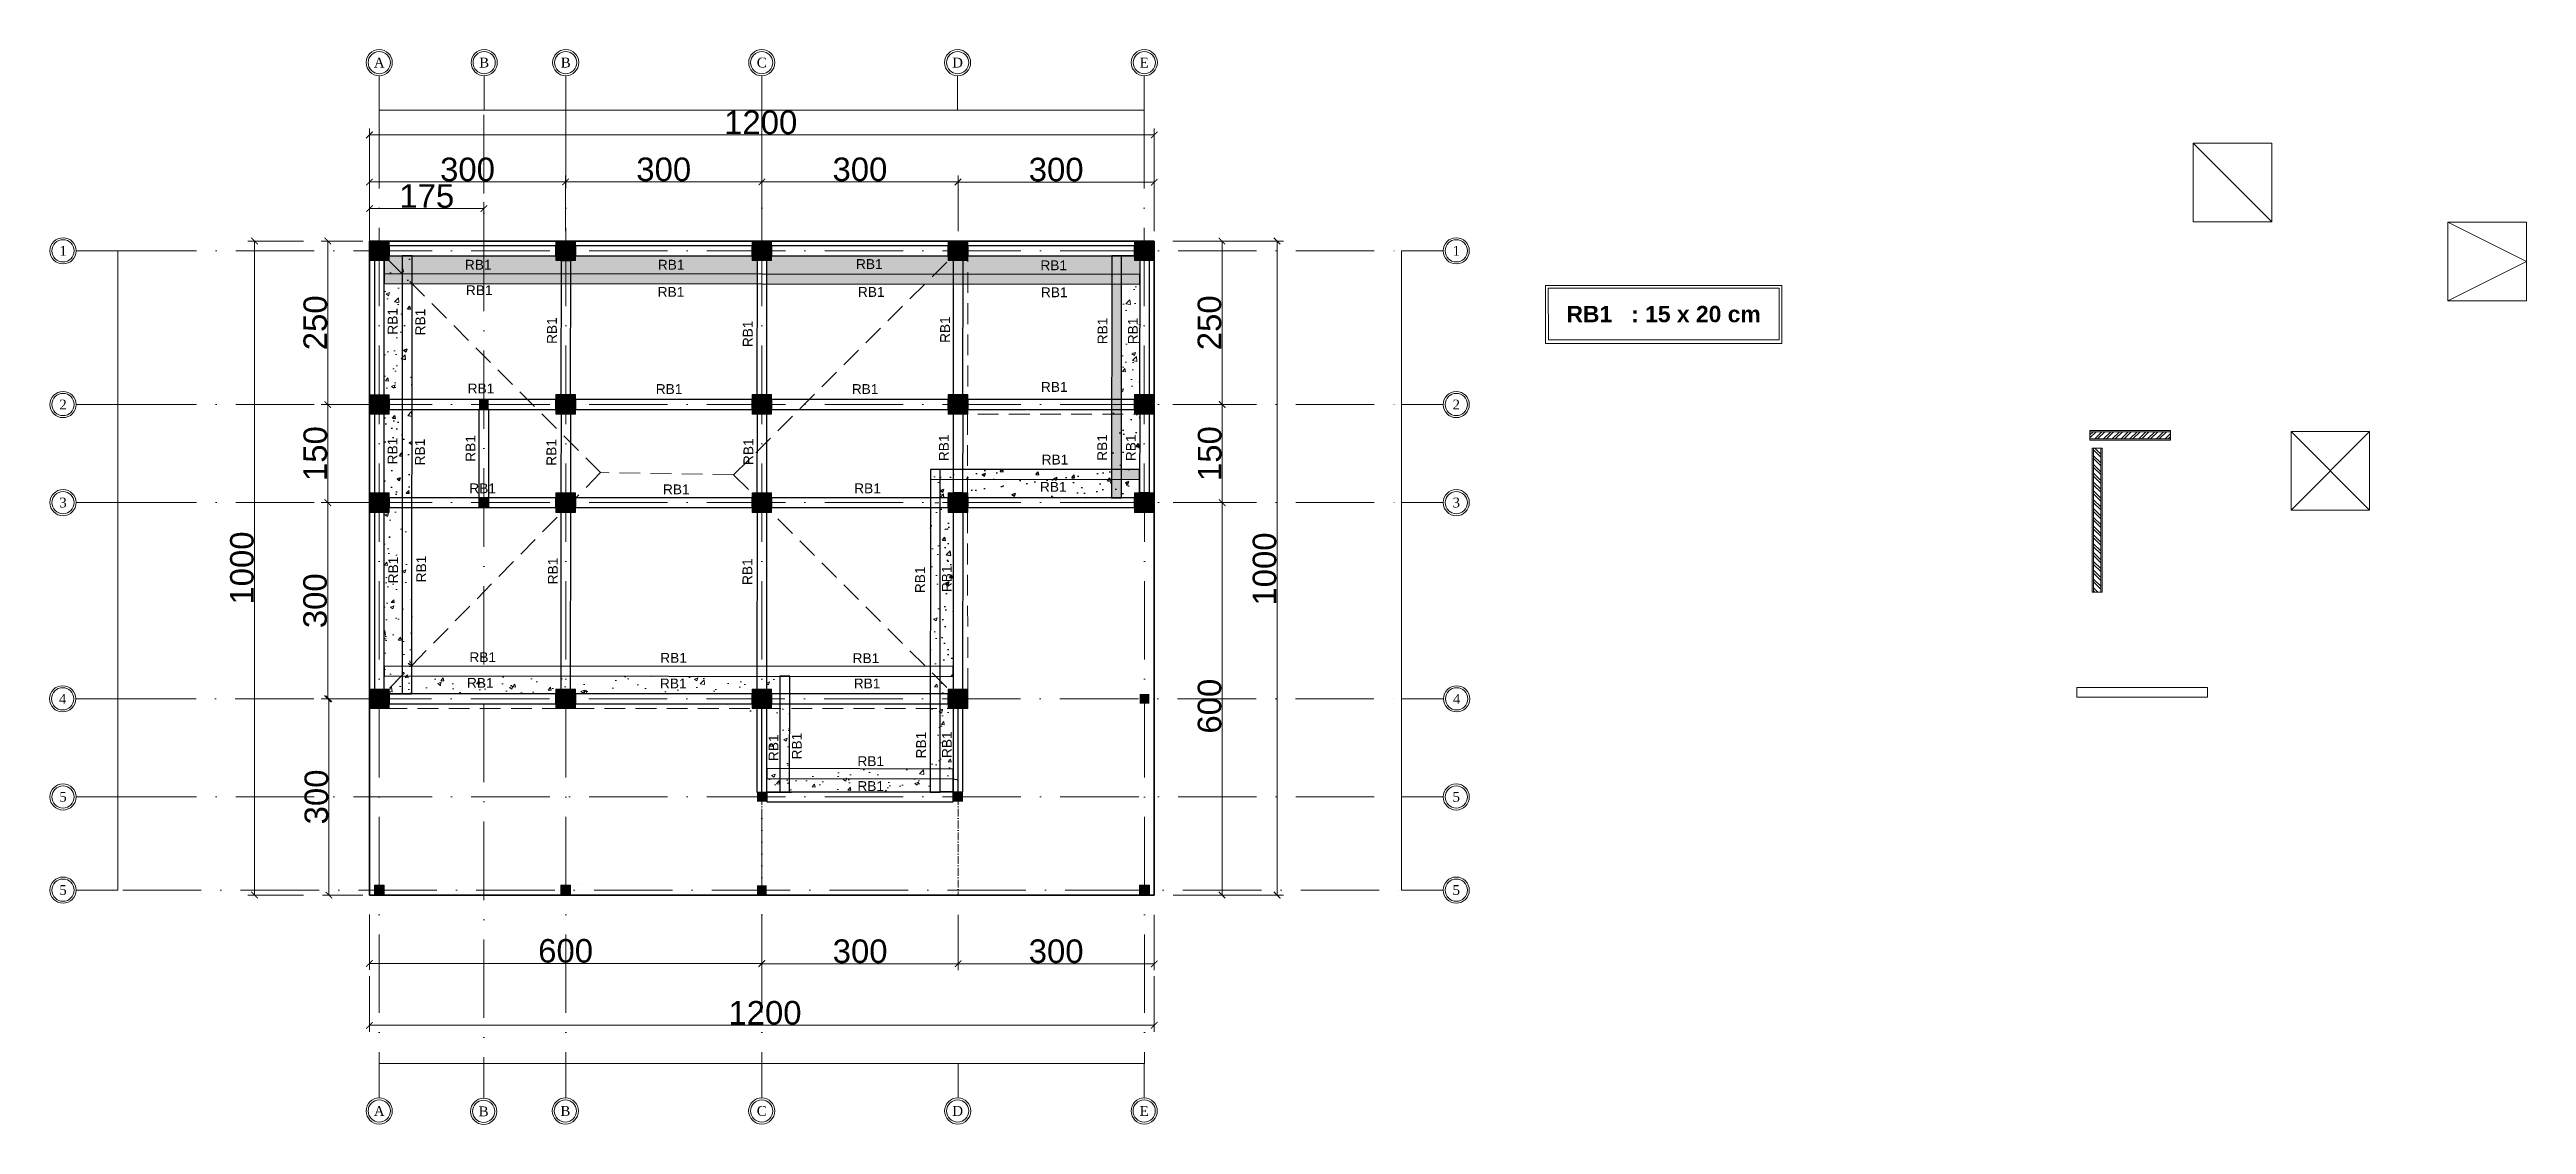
# Model space of a CAD drawing. Header units: millimetres. Extents: x -12161372 to 46643, y -9506984 to 15358.
# Drawn here: x 28063 to 31850, y -992 to 651 of the extents above; entities that cross this region are included whole.
import ezdxf

# ---------------------------------------------------------------- set-up
doc = ezdxf.new("R2010")
doc.units = ezdxf.units.MM
doc.linetypes.add('ACAD_ISO10W100', pattern=[18, 12, -3, 0, -3])
doc.linetypes.add('HIDDEN2', pattern=[4.7625, 3.175, -1.5875])
for name, color, linetype, lineweight in [('arsiran', 202, 'Continuous', 0), ('as', 7, 'Continuous', 0), ('atap', 220, 'Continuous', 0), ('dimensi', 50, 'Continuous', 5), ('dinding', 110, 'Continuous', 9), ('kolom', 150, 'Continuous', 13), ('pondasi', 7, 'Continuous', 13), ('teks', 255, 'Continuous', 5)]:
    doc.layers.add(name, color=color, linetype=linetype, lineweight=lineweight)
for name, color, linetype in [('balok', 7, 'Continuous'), ('lantai', 9, 'Continuous'), ('RING BALOK', 7, 'Continuous'), ('sloof', 7, 'Continuous')]:
    doc.layers.add(name, color=color, linetype=linetype)
doc.layers.add('lahan', color=253, linetype='Continuous', plot=False)
doc.styles.get("Standard").update_dxf_attribs({"font": 'arial.ttf'})
doc.styles.add('teks2', font='times.ttf', dxfattribs={"height": 15})
doc.dimstyles.new('ISO-25', dxfattribs={"dimtxt": 4.5, "dimasz": 10, "dimexe": 10, "dimexo": 10, "dimtad": 1, "dimtxsty": 'Standard', "dimblk": 'ARCHTICK', "dimcen": 2.5, "dimclrt": 256, "dimadec": 0, "dimazin": 0, "dimtfac": 1, "dimtmove": 0, "dimatfit": 3, "dimfxl": 75, "dimfxlon": 1, "dimtfillclr": 256, "dimlwd": -1, "dimlwe": -1, "dimarcsym": 0})
pattern_1 = [(50, (15943.99, 1870.093), (54.6554, -4.78173), [5.715, -62.865]), (355, (15943.99, 1870.09), (-10.57303, 57.31705), [4.572, -50.29218]), (100.45144, (15948.547, 1869.694), (44.08237, 52.53533), [4.857, -53.42707]), (46.1842, (15943.99, 1885.33), (81.3237, -12.6127), [8.5725, -94.2975]), (96.63556, (15950.77, 1884.28), (71.22124, 74.22784), [7.2855, -80.1407]), (351.18415, (15943.99, 1885.33), (71.22124, 74.22784), [6.858, -75.4379]), (21, (15951.61, 1881.523), (45.48432, -30.67956), [5.715, -62.865]), (326, (15951.61, 1881.52), (18.5406, 55.2564), [4.572, -50.292]), (71.45144, (15955.4, 1878.966), (64.02493, 24.57683), [4.857, -53.42698]), (37.5, (15943.992, 1870.093), (0.92658, 25.366512), [0, -49.6824, 0, -51.054, 0, -50.4825]), (7.5, (15943.992, 1870.093), (20.0459, 30.05417), [0, -29.1084, 0, -48.5394, 0, -19.2405]), (327.5, (15927, 1870.093), (40.67718, -1.718623), [0, -19.05, 0, -59.436, 0, -78.867]), (317.5, (15919.38, 1870.093), (44.43875, 7.62795), [0, -24.765, 0, -39.4716, 0, -56.007])]

msp = doc.modelspace()

# ---------------------------------------------------------------- texts
at = {"layer": 'sloof', "ltscale": 10, "insert": (30381.993, 259.154), "char_height": 25, "attachment_point": 1}
msp.add_mtext_dynamic_manual_height_columns('{\\fArial|b1|i0|c0|p34;RB1   : 15 x 20 cm}', width=300.98988, gutter_width=100, heights=[0], dxfattribs=at)
at = {"layer": 'teks', "char_height": 15, "attachment_point": 5, "style": 'teks2'}
for s, insert in [('A', (28566.723, 631.128)), ('B', (28727.208, 631.128)), ('B', (28851.862, 631.128)), ('C', (29151.581, 631.128)), ('D', (29451.006, 631.128)), ('E', (29736.439, 631.128)), ('1', (28083.241, 343.344)), ('1', (30213.46, 343.344)), ('2', (28083.241, 108.344)), ('2', (30213.46, 108.344)), ('3', (28083.241, -41.656)), ('3', (30213.46, -41.656)), ('4', (28082.616, -341.656)), ('4', (30214.085, -341.656)), ('5', (28083.241, -491.656)), ('5', (30213.46, -491.655)), ('5', (28083.241, -634.156)), ('5', (30213.46, -634.156)), ('A', (28566.723, -971.852)), ('B', (28726.379, -972.477)), ('B', (28851.373, -971.852)), ('C', (29151.538, -971.852)), ('D', (29451.213, -971.852)), ('E', (29736.352, -971.852))]:
    msp.add_mtext_dynamic_manual_height_columns(s, width=35.65071, gutter_width=15, heights=[0], dxfattribs=dict(at, insert=insert))
at = {"layer": 'teks', "ltscale": 10, "char_height": 15, "attachment_point": 1}
for insert in [(28697.669, 329.583), (28992.695, 329.583), (29295.71, 330.613), (29577.633, 328.698), (28699.192, 290.558), (28992.472, 288.024), (29298.65, 287.985), (29578.448, 287.466), (28701.899, 140.362), (28989.526, 139.564), (29289.242, 139.54), (29578.405, 142.714), (29579.574, 31.606), (28704.469, -12.306), (29000.593, -13.892), (29292.933, -12.306), (29576.867, -9.985), (28704.607, -270.536), (28996.358, -271.552), (29290.513, -272.047), (28700.921, -309.777), (28995.957, -310.634), (29292.27, -310.634), (29297.831, -429.445), (29297.831, -467.532)]:
    msp.add_mtext_dynamic_manual_height_columns('RB1', width=15, gutter_width=17.23, heights=[10.879], dxfattribs=dict(at, insert=insert))
at = {"layer": 'teks', "ltscale": 10, "char_height": 15, "attachment_point": 1, "rotation": 90}
for insert in [(28579.674, 215.144), (28622.004, 214.138), (28823.28, 201.021), (29122.62, 195.987), (29424.315, 202.489), (29665.197, 200.476), (29711.559, 200.476), (28579.636, 16.793), (28621.498, 15.281), (28698.844, 20.821), (28822.414, 14.776), (29123.624, 15.757), (29422.521, 21.75), (29664.618, 22.254), (29708.499, 21.75), (28580.603, -165.049), (28623.474, -163.537), (28824.718, -166.56), (29122.098, -167.567), (29386.111, -180.113), (29426.965, -178.602), (29162.172, -436.88), (29197.61, -434.351), (29387.589, -432.788), (29427.14, -432.156)]:
    msp.add_mtext_dynamic_manual_height_columns('RB1', width=15, gutter_width=17.23, heights=[10.879], dxfattribs=dict(at, insert=insert))

# ---------------------------------------------------------------- blocks, each defined once
blk = doc.blocks.new('_ArchTick')
at = {"color": 0, "linetype": 'ByBlock', "const_width": 0.15}
blk.add_lwpolyline([(-0.5, -0.5), (0.5, 0.5)], dxfattribs=at)
blk = doc.blocks.new('*D276')
at = {"layer": 'Defpoints', "color": 0, "ltscale": 10, "transparency": 16777216}
for p in [(29751.7, 358.3), (29751.7, -641.7), (29939.5, -641.7)]:
    blk.add_point(p, dxfattribs=at)
at = {"layer": 'dimensi', "color": 0, "ltscale": 10, "transparency": 16777216}
for p, q in [((29864.5, 358.3), (29949.5, 358.3)), ((29939.5, 358.3), (29939.5, -641.7)), ((29864.5, -641.7), (29949.5, -641.7))]:
    blk.add_line(p, q, dxfattribs=at)
at = {"layer": 'dimensi', "color": 0, "ltscale": 10, "transparency": 16777216, "xscale": 10, "yscale": 10, "zscale": 10}
for p, rotation in [((29939.5, 358.3), 90), ((29939.5, -641.7), 270)]:
    blk.add_blockref('_ArchTick', p, dxfattribs=dict(at, rotation=rotation))
at = {"layer": 'dimensi', "ltscale": 10, "transparency": 16777216, "insert": (29920.5, -143.2), "char_height": 4.5, "attachment_point": 5, "rotation": 90}
blk.add_mtext('{\\H8x;1000}', dxfattribs=at)
blk = doc.blocks.new('*D277')
at = {"layer": 'Defpoints', "color": 0, "ltscale": 10, "transparency": 16777216}
for p in [(29751.7, -41.7), (29744.2, -641.7), (29855.4, -641.7)]:
    blk.add_point(p, dxfattribs=at)
at = {"layer": 'dimensi', "color": 0, "ltscale": 10, "transparency": 16777216}
for p, q in [((29780.4, -41.7), (29865.4, -41.7)), ((29855.4, -41.7), (29855.4, -641.7)), ((29780.4, -641.7), (29865.4, -641.7))]:
    blk.add_line(p, q, dxfattribs=at)
at = {"layer": 'dimensi', "color": 0, "ltscale": 10, "transparency": 16777216, "xscale": 10, "yscale": 10, "zscale": 10}
for p, rotation in [((29855.4, -41.7), 90), ((29855.4, -641.7), 270)]:
    blk.add_blockref('_ArchTick', p, dxfattribs=dict(at, rotation=rotation))
at = {"layer": 'dimensi', "ltscale": 10, "transparency": 16777216, "insert": (29836.4, -352.9), "char_height": 4.5, "attachment_point": 5, "rotation": 90}
blk.add_mtext('{\\H8x;600}', dxfattribs=at)
blk = doc.blocks.new('*D278')
at = {"layer": 'Defpoints', "color": 0, "ltscale": 10, "transparency": 16777216}
for p in [(28851.7, 448.6), (28551.7, 358.3), (28851.7, 358.3)]:
    blk.add_point(p, dxfattribs=at)
at = {"layer": 'dimensi', "color": 0, "ltscale": 10, "transparency": 16777216}
for p, q in [((28551.7, 373.6), (28551.7, 458.6)), ((28851.7, 373.6), (28851.7, 458.6)), ((28551.7, 448.6), (28851.7, 448.6))]:
    blk.add_line(p, q, dxfattribs=at)
at = {"layer": 'dimensi', "color": 0, "ltscale": 10, "transparency": 16777216, "xscale": 10, "yscale": 10, "zscale": 10, "rotation": 180}
blk.add_blockref('_ArchTick', (28551.7, 448.6), dxfattribs=at)
at = {"layer": 'dimensi', "color": 0, "ltscale": 10, "transparency": 16777216, "xscale": 10, "yscale": 10, "zscale": 10}
blk.add_blockref('_ArchTick', (28851.7, 448.6), dxfattribs=at)
at = {"layer": 'dimensi', "ltscale": 10, "transparency": 16777216, "insert": (28701.7, 467.6), "char_height": 4.5, "attachment_point": 5}
blk.add_mtext('{\\H8x;300}', dxfattribs=at)
blk = doc.blocks.new('*D279')
at = {"layer": 'Defpoints', "color": 0, "ltscale": 10, "transparency": 16777216}
for p in [(29151.7, 448.7), (28851.7, 358.3), (29151.7, 358.3)]:
    blk.add_point(p, dxfattribs=at)
at = {"layer": 'dimensi', "color": 0, "ltscale": 10, "transparency": 16777216}
for p, q in [((28851.7, 373.7), (28851.7, 458.7)), ((29151.7, 373.7), (29151.7, 458.7)), ((28851.7, 448.7), (29151.7, 448.7))]:
    blk.add_line(p, q, dxfattribs=at)
at = {"layer": 'dimensi', "color": 0, "ltscale": 10, "transparency": 16777216, "xscale": 10, "yscale": 10, "zscale": 10, "rotation": 180}
blk.add_blockref('_ArchTick', (28851.7, 448.7), dxfattribs=at)
at = {"layer": 'dimensi', "color": 0, "ltscale": 10, "transparency": 16777216, "xscale": 10, "yscale": 10, "zscale": 10}
blk.add_blockref('_ArchTick', (29151.7, 448.7), dxfattribs=at)
at = {"layer": 'dimensi', "ltscale": 10, "transparency": 16777216, "insert": (29001.7, 467.7), "char_height": 4.5, "attachment_point": 5}
blk.add_mtext('{\\H8x;300}', dxfattribs=at)
blk = doc.blocks.new('*D280')
at = {"layer": 'Defpoints', "color": 0, "ltscale": 10, "transparency": 16777216}
for p in [(29451.7, 448.7), (29151.7, 358.3), (29451.7, 358.3)]:
    blk.add_point(p, dxfattribs=at)
at = {"layer": 'dimensi', "color": 0, "ltscale": 10, "transparency": 16777216}
for p, q in [((29151.7, 373.7), (29151.7, 458.7)), ((29451.7, 373.7), (29451.7, 458.7)), ((29151.7, 448.7), (29451.7, 448.7))]:
    blk.add_line(p, q, dxfattribs=at)
at = {"layer": 'dimensi', "color": 0, "ltscale": 10, "transparency": 16777216, "xscale": 10, "yscale": 10, "zscale": 10, "rotation": 180}
blk.add_blockref('_ArchTick', (29151.7, 448.7), dxfattribs=at)
at = {"layer": 'dimensi', "color": 0, "ltscale": 10, "transparency": 16777216, "xscale": 10, "yscale": 10, "zscale": 10}
blk.add_blockref('_ArchTick', (29451.7, 448.7), dxfattribs=at)
at = {"layer": 'dimensi', "ltscale": 10, "transparency": 16777216, "insert": (29301.7, 467.7), "char_height": 4.5, "attachment_point": 5}
blk.add_mtext('{\\H8x;300}', dxfattribs=at)
blk = doc.blocks.new('*D281')
at = {"layer": 'Defpoints', "color": 0, "ltscale": 10, "transparency": 16777216}
for p in [(29751.7, 448.4), (29451.7, 359), (29751.7, 358.3)]:
    blk.add_point(p, dxfattribs=at)
at = {"layer": 'dimensi', "color": 0, "ltscale": 10, "transparency": 16777216}
for p, q in [((29451.7, 373.4), (29451.7, 458.4)), ((29751.7, 373.4), (29751.7, 458.4)), ((29451.7, 448.4), (29751.7, 448.4))]:
    blk.add_line(p, q, dxfattribs=at)
at = {"layer": 'dimensi', "color": 0, "ltscale": 10, "transparency": 16777216, "xscale": 10, "yscale": 10, "zscale": 10, "rotation": 180}
blk.add_blockref('_ArchTick', (29451.7, 448.4), dxfattribs=at)
at = {"layer": 'dimensi', "color": 0, "ltscale": 10, "transparency": 16777216, "xscale": 10, "yscale": 10, "zscale": 10}
blk.add_blockref('_ArchTick', (29751.7, 448.4), dxfattribs=at)
at = {"layer": 'dimensi', "ltscale": 10, "transparency": 16777216, "insert": (29601.7, 467.4), "char_height": 4.5, "attachment_point": 5}
blk.add_mtext('{\\H8x;300}', dxfattribs=at)
blk = doc.blocks.new('*D282')
at = {"layer": 'Defpoints', "color": 0, "ltscale": 10, "transparency": 16777216}
for p in [(29751.7, 520.6), (28551.7, 358.3), (29751.7, 358.3)]:
    blk.add_point(p, dxfattribs=at)
at = {"layer": 'dimensi', "color": 0, "ltscale": 10, "transparency": 16777216}
for p, q in [((28551.7, 445.6), (28551.7, 530.6)), ((29751.7, 445.6), (29751.7, 530.6)), ((28551.7, 520.6), (29751.7, 520.6))]:
    blk.add_line(p, q, dxfattribs=at)
at = {"layer": 'dimensi', "color": 0, "ltscale": 10, "transparency": 16777216, "xscale": 10, "yscale": 10, "zscale": 10, "rotation": 180}
blk.add_blockref('_ArchTick', (28551.7, 520.6), dxfattribs=at)
at = {"layer": 'dimensi', "color": 0, "ltscale": 10, "transparency": 16777216, "xscale": 10, "yscale": 10, "zscale": 10}
blk.add_blockref('_ArchTick', (29751.7, 520.6), dxfattribs=at)
at = {"layer": 'dimensi', "ltscale": 10, "transparency": 16777216, "insert": (29150, 539.6), "char_height": 4.5, "attachment_point": 5}
blk.add_mtext('{\\H8x;1200}', dxfattribs=at)
blk = doc.blocks.new('*D272')
at = {"layer": 'Defpoints', "color": 0, "ltscale": 10, "transparency": 16777216}
for p in [(28551.7, 358.3), (28488.1, 108.3), (28551.7, 108.3)]:
    blk.add_point(p, dxfattribs=at)
at = {"layer": 'dimensi', "color": 0, "ltscale": 10, "transparency": 16777216}
for p, q in [((28541.7, 358.3), (28478.1, 358.3)), ((28488.1, 358.3), (28488.1, 108.3)), ((28541.7, 108.3), (28478.1, 108.3))]:
    blk.add_line(p, q, dxfattribs=at)
at = {"layer": 'dimensi', "color": 0, "ltscale": 10, "transparency": 16777216, "xscale": 10, "yscale": 10, "zscale": 10}
for p, rotation in [((28488.1, 358.3), 90), ((28488.1, 108.3), 270)]:
    blk.add_blockref('_ArchTick', p, dxfattribs=dict(at, rotation=rotation))
at = {"layer": 'dimensi', "ltscale": 10, "transparency": 16777216, "insert": (28469.1, 233.3), "char_height": 4.5, "attachment_point": 5, "rotation": 90}
blk.add_mtext('{\\H8x;250}', dxfattribs=at)
blk = doc.blocks.new('*D283')
at = {"layer": 'Defpoints', "color": 0, "ltscale": 10, "transparency": 16777216}
for p in [(28551.7, -641.7), (29751.7, -641.7), (29751.7, -840.9)]:
    blk.add_point(p, dxfattribs=at)
at = {"layer": 'dimensi', "color": 0, "ltscale": 10, "transparency": 16777216}
for p, q in [((28551.7, -765.9), (28551.7, -850.9)), ((29751.7, -765.9), (29751.7, -850.9)), ((28551.7, -840.9), (29751.7, -840.9))]:
    blk.add_line(p, q, dxfattribs=at)
at = {"layer": 'dimensi', "color": 0, "ltscale": 10, "transparency": 16777216, "xscale": 10, "yscale": 10, "zscale": 10, "rotation": 180}
blk.add_blockref('_ArchTick', (28551.7, -840.9), dxfattribs=at)
at = {"layer": 'dimensi', "color": 0, "ltscale": 10, "transparency": 16777216, "xscale": 10, "yscale": 10, "zscale": 10}
blk.add_blockref('_ArchTick', (29751.7, -840.9), dxfattribs=at)
at = {"layer": 'dimensi', "ltscale": 10, "transparency": 16777216, "insert": (29156.5, -821.9), "char_height": 4.5, "attachment_point": 5}
blk.add_mtext('{\\H8x;1200}', dxfattribs=at)
blk = doc.blocks.new('*D284')
at = {"layer": 'Defpoints', "color": 0, "ltscale": 10, "transparency": 16777216}
for p in [(28551.7, -641.7), (29151.7, -642.3), (28551.7, -746.2)]:
    blk.add_point(p, dxfattribs=at)
at = {"layer": 'dimensi', "color": 0, "ltscale": 10, "transparency": 16777216}
for p, q in [((28551.7, -671.2), (28551.7, -756.2)), ((29151.7, -671.2), (29151.7, -756.2)), ((29151.7, -746.2), (28551.7, -746.2))]:
    blk.add_line(p, q, dxfattribs=at)
at = {"layer": 'dimensi', "color": 0, "ltscale": 10, "transparency": 16777216, "xscale": 10, "yscale": 10, "zscale": 10, "rotation": 180}
blk.add_blockref('_ArchTick', (28551.7, -746.2), dxfattribs=at)
at = {"layer": 'dimensi', "color": 0, "ltscale": 10, "transparency": 16777216, "xscale": 10, "yscale": 10, "zscale": 10}
blk.add_blockref('_ArchTick', (29151.7, -746.2), dxfattribs=at)
at = {"layer": 'dimensi', "ltscale": 10, "transparency": 16777216, "insert": (28851.7, -727.2), "char_height": 4.5, "attachment_point": 5}
blk.add_mtext('{\\H8x;600}', dxfattribs=at)
blk = doc.blocks.new('*D285')
at = {"layer": 'Defpoints', "color": 0, "ltscale": 10, "transparency": 16777216}
for p in [(28551.7, 108.3), (28488.1, -41.7), (28551.7, -41.7)]:
    blk.add_point(p, dxfattribs=at)
at = {"layer": 'dimensi', "color": 0, "ltscale": 10, "transparency": 16777216}
for p, q in [((28541.7, 108.3), (28478.1, 108.3)), ((28488.1, 108.3), (28488.1, -41.7)), ((28541.7, -41.7), (28478.1, -41.7))]:
    blk.add_line(p, q, dxfattribs=at)
at = {"layer": 'dimensi', "color": 0, "ltscale": 10, "transparency": 16777216, "xscale": 10, "yscale": 10, "zscale": 10}
for p, rotation in [((28488.1, 108.3), 90), ((28488.1, -41.7), 270)]:
    blk.add_blockref('_ArchTick', p, dxfattribs=dict(at, rotation=rotation))
at = {"layer": 'dimensi', "ltscale": 10, "transparency": 16777216, "insert": (28469.1, 33.3), "char_height": 4.5, "attachment_point": 5, "rotation": 90}
blk.add_mtext('{\\H8x;150}', dxfattribs=at)
blk = doc.blocks.new('*D286')
at = {"layer": 'Defpoints', "color": 0, "ltscale": 10, "transparency": 16777216}
for p in [(28551.7, -41.7), (28487.9, -341.7), (28551.7, -341.7)]:
    blk.add_point(p, dxfattribs=at)
at = {"layer": 'dimensi', "color": 0, "ltscale": 10, "transparency": 16777216}
for p, q in [((28541.7, -41.7), (28477.9, -41.7)), ((28487.9, -41.7), (28487.9, -341.7)), ((28541.7, -341.7), (28477.9, -341.7))]:
    blk.add_line(p, q, dxfattribs=at)
at = {"layer": 'dimensi', "color": 0, "ltscale": 10, "transparency": 16777216, "xscale": 10, "yscale": 10, "zscale": 10}
for p, rotation in [((28487.9, -41.7), 90), ((28487.9, -341.7), 270)]:
    blk.add_blockref('_ArchTick', p, dxfattribs=dict(at, rotation=rotation))
at = {"layer": 'dimensi', "ltscale": 10, "transparency": 16777216, "insert": (28468.8, -191.7), "char_height": 4.5, "attachment_point": 5, "rotation": 90}
blk.add_mtext('{\\H8x;300}', dxfattribs=at)
blk = doc.blocks.new('*D287')
at = {"layer": 'Defpoints', "color": 0, "ltscale": 10, "transparency": 16777216}
for p in [(28551.7, -341.7), (28489.8, -641.7), (28551.7, -641.7)]:
    blk.add_point(p, dxfattribs=at)
at = {"layer": 'dimensi', "color": 0, "ltscale": 10, "transparency": 16777216}
for p, q in [((28541.7, -341.7), (28479.8, -341.7)), ((28489.8, -341.7), (28489.8, -641.7)), ((28541.7, -641.7), (28479.8, -641.7))]:
    blk.add_line(p, q, dxfattribs=at)
at = {"layer": 'dimensi', "color": 0, "ltscale": 10, "transparency": 16777216, "xscale": 10, "yscale": 10, "zscale": 10}
for p, rotation in [((28489.8, -341.7), 90), ((28489.8, -641.7), 270)]:
    blk.add_blockref('_ArchTick', p, dxfattribs=dict(at, rotation=rotation))
at = {"layer": 'dimensi', "ltscale": 10, "transparency": 16777216, "insert": (28470.8, -491.7), "char_height": 4.5, "attachment_point": 5, "rotation": 90}
blk.add_mtext('{\\H8x;300}', dxfattribs=at)
blk = doc.blocks.new('*D288')
at = {"layer": 'Defpoints', "color": 0, "ltscale": 10, "transparency": 16777216}
for p in [(29751.7, 358.3), (29751.7, 108.3), (29855.3, 108.3)]:
    blk.add_point(p, dxfattribs=at)
at = {"layer": 'dimensi', "color": 0, "ltscale": 10, "transparency": 16777216}
for p, q in [((29780.3, 358.3), (29865.3, 358.3)), ((29855.3, 358.3), (29855.3, 108.3)), ((29780.3, 108.3), (29865.3, 108.3))]:
    blk.add_line(p, q, dxfattribs=at)
at = {"layer": 'dimensi', "color": 0, "ltscale": 10, "transparency": 16777216, "xscale": 10, "yscale": 10, "zscale": 10}
for p, rotation in [((29855.3, 358.3), 90), ((29855.3, 108.3), 270)]:
    blk.add_blockref('_ArchTick', p, dxfattribs=dict(at, rotation=rotation))
at = {"layer": 'dimensi', "ltscale": 10, "transparency": 16777216, "insert": (29836.3, 233.3), "char_height": 4.5, "attachment_point": 5, "rotation": 90}
blk.add_mtext('{\\H8x;250}', dxfattribs=at)
blk = doc.blocks.new('*D289')
at = {"layer": 'Defpoints', "color": 0, "ltscale": 10, "transparency": 16777216}
for p in [(29751.7, 108.3), (29751.7, -41.7), (29855.6, -41.7)]:
    blk.add_point(p, dxfattribs=at)
at = {"layer": 'dimensi', "color": 0, "ltscale": 10, "transparency": 16777216}
for p, q in [((29780.6, 108.3), (29865.6, 108.3)), ((29855.6, 108.3), (29855.6, -41.7)), ((29780.6, -41.7), (29865.6, -41.7))]:
    blk.add_line(p, q, dxfattribs=at)
at = {"layer": 'dimensi', "color": 0, "ltscale": 10, "transparency": 16777216, "xscale": 10, "yscale": 10, "zscale": 10}
for p, rotation in [((29855.6, 108.3), 90), ((29855.6, -41.7), 270)]:
    blk.add_blockref('_ArchTick', p, dxfattribs=dict(at, rotation=rotation))
at = {"layer": 'dimensi', "ltscale": 10, "transparency": 16777216, "insert": (29836.6, 33.3), "char_height": 4.5, "attachment_point": 5, "rotation": 90}
blk.add_mtext('{\\H8x;150}', dxfattribs=at)
blk = doc.blocks.new('*D290')
at = {"layer": 'Defpoints', "color": 0, "ltscale": 10, "transparency": 16777216}
for p in [(28551.7, 358.3), (28375.9, -641.7), (28559.2, -641.7)]:
    blk.add_point(p, dxfattribs=at)
at = {"layer": 'dimensi', "color": 0, "ltscale": 10, "transparency": 16777216}
for p, q in [((28450.9, 358.3), (28365.9, 358.3)), ((28375.9, 358.3), (28375.9, -641.7)), ((28450.9, -641.7), (28365.9, -641.7))]:
    blk.add_line(p, q, dxfattribs=at)
at = {"layer": 'dimensi', "color": 0, "ltscale": 10, "transparency": 16777216, "xscale": 10, "yscale": 10, "zscale": 10}
for p, rotation in [((28375.9, 358.3), 90), ((28375.9, -641.7), 270)]:
    blk.add_blockref('_ArchTick', p, dxfattribs=dict(at, rotation=rotation))
at = {"layer": 'dimensi', "ltscale": 10, "transparency": 16777216, "insert": (28356.9, -141.7), "char_height": 4.5, "attachment_point": 5, "rotation": 90}
blk.add_mtext('{\\H8x;1000}', dxfattribs=at)
blk = doc.blocks.new('*D273')
at = {"layer": 'Defpoints', "color": 0, "ltscale": 10, "transparency": 16777216}
for p in [(29451.7, -642.3), (29751.7, -642.3), (29451.7, -746.8)]:
    blk.add_point(p, dxfattribs=at)
at = {"layer": 'dimensi', "color": 0, "ltscale": 10, "transparency": 16777216}
for p, q in [((29451.7, -671.8), (29451.7, -756.8)), ((29751.7, -671.8), (29751.7, -756.8)), ((29751.7, -746.8), (29451.7, -746.8))]:
    blk.add_line(p, q, dxfattribs=at)
at = {"layer": 'dimensi', "color": 0, "ltscale": 10, "transparency": 16777216, "xscale": 10, "yscale": 10, "zscale": 10, "rotation": 180}
blk.add_blockref('_ArchTick', (29451.7, -746.8), dxfattribs=at)
at = {"layer": 'dimensi', "color": 0, "ltscale": 10, "transparency": 16777216, "xscale": 10, "yscale": 10, "zscale": 10}
blk.add_blockref('_ArchTick', (29751.7, -746.8), dxfattribs=at)
at = {"layer": 'dimensi', "ltscale": 10, "transparency": 16777216, "insert": (29601.7, -727.8), "char_height": 4.5, "attachment_point": 5}
blk.add_mtext('{\\H8x;300}', dxfattribs=at)
blk = doc.blocks.new('*D275')
at = {"layer": 'Defpoints', "color": 0, "ltscale": 10, "transparency": 16777216}
for p in [(28726.9, 407.9), (28726.9, 107.8), (28551.9, -63.1)]:
    blk.add_point(p, dxfattribs=at)
at = {"layer": 'dimensi', "color": 0, "ltscale": 10, "transparency": 16777216}
for p, q in [((28551.9, 332.9), (28551.9, 417.9)), ((28726.9, 332.9), (28726.9, 417.9)), ((28551.9, 407.9), (28726.9, 407.9))]:
    blk.add_line(p, q, dxfattribs=at)
at = {"layer": 'dimensi', "color": 0, "ltscale": 10, "transparency": 16777216, "xscale": 10, "yscale": 10, "zscale": 10, "rotation": 180}
blk.add_blockref('_ArchTick', (28551.9, 407.9), dxfattribs=at)
at = {"layer": 'dimensi', "color": 0, "ltscale": 10, "transparency": 16777216, "xscale": 10, "yscale": 10, "zscale": 10}
blk.add_blockref('_ArchTick', (28726.9, 407.9), dxfattribs=at)
at = {"layer": 'dimensi', "ltscale": 10, "transparency": 16777216, "insert": (28639.4, 426.9), "char_height": 4.5, "attachment_point": 5}
blk.add_mtext('{\\H8x;175}', dxfattribs=at)
blk = doc.blocks.new('*D274')
at = {"layer": 'Defpoints', "color": 0, "ltscale": 10, "transparency": 16777216}
for p in [(29151.7, -642.3), (29451.7, -642.3), (29151.7, -746.8)]:
    blk.add_point(p, dxfattribs=at)
at = {"layer": 'dimensi', "color": 0, "ltscale": 10, "transparency": 16777216}
for p, q in [((29151.7, -671.8), (29151.7, -756.8)), ((29451.7, -671.8), (29451.7, -756.8)), ((29451.7, -746.8), (29151.7, -746.8))]:
    blk.add_line(p, q, dxfattribs=at)
at = {"layer": 'dimensi', "color": 0, "ltscale": 10, "transparency": 16777216, "xscale": 10, "yscale": 10, "zscale": 10, "rotation": 180}
blk.add_blockref('_ArchTick', (29151.7, -746.8), dxfattribs=at)
at = {"layer": 'dimensi', "color": 0, "ltscale": 10, "transparency": 16777216, "xscale": 10, "yscale": 10, "zscale": 10}
blk.add_blockref('_ArchTick', (29451.7, -746.8), dxfattribs=at)
at = {"layer": 'dimensi', "ltscale": 10, "transparency": 16777216, "insert": (29302, -727.8), "char_height": 4.5, "attachment_point": 5}
blk.add_mtext('{\\H8x;300}', dxfattribs=at)
blk = doc.blocks.new('*U2')
at = {"layer": 'arsiran'}
h = blk.add_hatch(dxfattribs=at)
h.set_pattern_fill('ANSI32', color=256)
h.set_pattern_definition([(45, (-2421.564, -4513.269), (-6.735192, 6.735192), []), (45, (-2417.0735, -4513.269), (-6.735192, 6.735192), [])])
h.paths.add_polyline_path([(0, 5.5), (0, -5.5), (123.1, -5.5), (123.1, 5.5)])
blk.add_lwpolyline([(0, -5.5), (123.1, -5.5), (123.1, 5.5), (0, 5.5)], close=True, dxfattribs=at)
at = {"layer": 'dinding'}
blk.add_lwpolyline([(0, -7.5), (123.1, -7.5), (123.1, 7.5), (0, 7.5)], close=True, dxfattribs=at)
blk = doc.blocks.new('*U3')
at = {"layer": 'arsiran'}
h = blk.add_hatch(dxfattribs=at)
h.set_pattern_fill('ANSI32', color=256)
h.set_pattern_definition([(45, (-2324.681, -4513.269), (-6.735192, 6.735192), []), (45, (-2320.191, -4513.269), (-6.735192, 6.735192), [])])
h.paths.add_polyline_path([(0, 5.5), (0, -5.5), (220, -5.5), (220, 5.5)])
blk.add_lwpolyline([(0, -5.5), (220, -5.5), (220, 5.5), (0, 5.5)], close=True, dxfattribs=at)
at = {"layer": 'dinding'}
blk.add_lwpolyline([(0, -7.5), (220, -7.5), (220, 7.5), (0, 7.5)], close=True, dxfattribs=at)
blk = doc.blocks.new('1')
at = {"layer": 'pondasi', "ltscale": 10}
blk.add_line((24293.9, -605.7), (24413.8, -485.7), dxfattribs=at)
blk.add_lwpolyline([(24413.9, -605.7), (24413.8, -485.7), (24293.8, -485.7), (24293.9, -605.7)], close=True, dxfattribs=at)
blk = doc.blocks.new('2')
at = {"layer": 'pondasi', "ltscale": 10}
for p, q in [((24443.1, -926.5), (24563.1, -806.5)), ((24443.1, -806.5), (24563.1, -926.5))]:
    blk.add_line(p, q, dxfattribs=at)
blk.add_lwpolyline([(24443.1, -926.5), (24563.1, -926.5), (24563.1, -806.5), (24443.1, -806.5)], close=True, dxfattribs=at)
blk = doc.blocks.new('3')
at = {"layer": 'pondasi', "ltscale": 10}
for q in [(24443.1, -726.5), (24563.1, -726.5)]:
    blk.add_line((24503.1, -606.5), q, dxfattribs=at)
blk.add_lwpolyline([(24443.1, -606.5), (24443.1, -726.5), (24563.1, -726.5), (24563.1, -606.5)], close=True, dxfattribs=at)

# ---------------------------------------------------------------- dimensions: what is measured, and where the dimension line sits
at = {"layer": 'dimensi', "ltscale": 10}
for base, p1, p2, picture, middle in [((29751.723, 520.606), (28551.723, 358.344), (29751.723, 358.344), '*D282', (29149.967, 520.606)), ((29751.723, -840.89), (28551.723, -641.656), (29751.723, -641.656), '*D283', (29156.469, -840.89)), ((29151.723, -746.788), (29451.723, -642.281), (29151.723, -642.281), '*D274', (29302.03, -746.788))]:
    dim = msp.add_linear_dim(base=base, p1=p1, p2=p2, text='{\\H8x;<>}', dimstyle='ISO-25', dxfattribs=at)
    dim.commit()
    dim.dimension.update_dxf_attribs({"geometry": picture, "text_midpoint": middle, "dimtype": 160})
for base, p1, p2, picture, middle in [((28851.723, 448.553), (28551.723, 358.344), (28851.723, 358.344), '*D278', (28701.723, 467.571)), ((29151.723, 448.729), (28851.723, 358.344), (29151.723, 358.344), '*D279', (29001.723, 467.747)), ((29451.723, 448.666), (29151.723, 358.344), (29451.723, 358.344), '*D280', (29301.723, 467.684)), ((29751.723, 448.419), (29451.723, 358.969), (29751.723, 358.344), '*D281', (29601.723, 467.437)), ((28726.895, 407.895), (28551.895, -63.147), (28726.895, 107.795), '*D275', (28639.395, 426.901)), ((28551.723, -746.214), (29151.723, -642.281), (28551.723, -641.656), '*D284', (28851.723, -727.208)), ((29451.723, -746.788), (29751.723, -642.281), (29451.723, -642.281), '*D273', (29601.723, -727.77))]:
    dim = msp.add_linear_dim(base=base, p1=p1, p2=p2, text='{\\H8x;<>}', dimstyle='ISO-25', dxfattribs=at)
    dim.commit()
    dim.dimension.update_dxf_attribs({"geometry": picture, "text_midpoint": middle})
for base, p1, p2, picture, middle in [((28375.941, -641.656), (28551.723, 358.344), (28559.223, -641.656), '*D290', (28356.935, -141.656)), ((28488.15, 108.344), (28551.723, 358.344), (28551.723, 108.344), '*D272', (28469.144, 233.344)), ((29855.336, 108.344), (29751.723, 358.344), (29751.723, 108.344), '*D288', (29836.33, 233.344)), ((28488.078, -41.656), (28551.723, 108.344), (28551.723, -41.656), '*D285', (28469.073, 33.344)), ((28487.861, -341.656), (28551.723, -41.656), (28551.723, -341.656), '*D286', (28468.843, -191.656)), ((28489.774, -641.656), (28551.723, -341.656), (28551.723, -641.656), '*D287', (28470.756, -491.656))]:
    dim = msp.add_linear_dim(base=base, p1=p1, p2=p2, angle=90, text='{\\H8x;<>}', dimstyle='ISO-25', dxfattribs=at)
    dim.commit()
    dim.dimension.update_dxf_attribs({"geometry": picture, "text_midpoint": middle})
for base, p1, p2, picture, middle in [((29939.53, -641.656), (29751.723, 358.344), (29751.723, -641.656), '*D276', (29939.53, -143.232)), ((29855.59, -41.656), (29751.723, 108.344), (29751.723, -41.656), '*D289', (29855.59, 33.344)), ((29855.447, -641.656), (29751.723, -41.656), (29744.223, -641.656), '*D277', (29855.447, -352.877))]:
    dim = msp.add_linear_dim(base=base, p1=p1, p2=p2, angle=90, text='{\\H8x;<>}', dimstyle='ISO-25', dxfattribs=at)
    dim.commit()
    dim.dimension.update_dxf_attribs({"geometry": picture, "text_midpoint": middle, "dimtype": 160})

# ---------------------------------------------------------------- hatches: boundary and pattern name
at = {"layer": 'as', "ltscale": 10}
h = msp.add_hatch(dxfattribs=at)
h.set_pattern_fill('AR-CONC', color=256, scale=0.3)
h.set_pattern_definition(pattern_1)
h.paths.add_polyline_path([(28601.977, 293.32), (28574.448, 293.344), (28574.223, 123.344), (28581.723, 123.344), (28581.723, 115.844), (28601.905, 115.844)])
h.paths.add_polyline_path([(28602.926, 209.747), (28602.926, 258.011), (28572.015, 258.011), (28572.015, 209.747)], flags=9)
h = msp.add_hatch(dxfattribs=at)
h.set_pattern_fill('AR-CONC', color=256, scale=0.3)
h.set_pattern_definition(pattern_1)
h.paths.add_polyline_path([(29729.446, 292.352), (29701.692, 292.376), (29701.563, 115.844), (29721.723, 115.844), (29721.723, 123.736), (29729.224, 123.736)])
h.paths.add_polyline_path([(29734.811, 195.078), (29734.811, 243.342), (29703.9, 243.342), (29703.9, 195.078)], flags=9)
h = msp.add_hatch(dxfattribs=at)
h.set_pattern_fill('AR-CONC', color=256, scale=0.3)
h.set_pattern_definition(pattern_1)
h.paths.add_polyline_path([(29424.555, -49.156), (29409.555, -49.156), (29409.37, -292.246), (29424.37, -292.257)])
h.paths.add_polyline_path([(29424.561, -41.656), (29409.561, -41.656), (29409.555, -49.156), (29424.555, -49.156)])
h.paths.add_polyline_path([(29424.588, -5.926), (29409.588, -5.909), (29409.567, -34.156), (29424.567, -34.156)])
h.paths.add_polyline_path([(29424.6, 9.004), (29409.6, 9.004), (29409.588, -5.909), (29424.588, -5.926)])
h.paths.add_polyline_path([(29424.358, -307.257), (29409.358, -307.246), (29409.338, -334.156), (29424.338, -334.156)])
h.paths.add_polyline_path([(29444.243, -292.271), (29424.37, -292.257), (29424.358, -307.257), (29444.243, -307.271)])
h.paths.add_polyline_path([(29444.243, -307.271), (29424.358, -307.257), (29424.338, -334.156), (29436.723, -334.156), (29436.723, -326.656), (29444.223, -326.656)])
h.paths.add_polyline_path([(29444.223, -356.656), (29436.723, -356.656), (29436.723, -349.156), (29424.326, -349.156), (29424.25, -449.007), (29444.223, -449.051)])
h.paths.add_polyline_path([(29424.326, -349.156), (29409.326, -349.156), (29409.25, -448.975), (29424.25, -449.007)])
h.paths.add_polyline_path([(29444.223, -464.051), (29194.239, -463.51), (29194.223, -484.156), (29444.223, -484.156)])
h.paths.add_polyline_path([(29444.223, -464.051), (29424.239, -464.007), (29424.224, -484.051), (29444.223, -484.051)], flags=17)
h.paths.add_polyline_path([(29409.25, -448.975), (29194.25, -448.51), (29194.239, -463.51), (29409.239, -463.975)])
h.paths.add_polyline_path([(29444.223, -449.051), (29424.25, -449.007), (29424.239, -464.007), (29444.223, -464.051)])
h.paths.add_polyline_path([(29194.239, -463.51), (29179.239, -463.478), (29179.223, -484.156), (29194.223, -484.156)])
h.paths.add_polyline_path([(29179.239, -463.478), (29159.223, -463.435), (29159.223, -484.156), (29179.223, -484.156)])
h.paths.add_polyline_path([(29179.25, -448.478), (29159.223, -448.435), (29159.223, -463.435), (29179.239, -463.478)])
h.paths.add_polyline_path([(29194.25, -448.51), (29179.25, -448.478), (29179.239, -463.478), (29194.239, -463.51)])
h.paths.add_polyline_path([(29194.326, -349.156), (29179.326, -349.156), (29179.25, -448.478), (29194.25, -448.51)])
h.paths.add_polyline_path([(29179.326, -349.156), (29166.723, -349.156), (29166.723, -356.656), (29159.223, -356.656), (29159.223, -448.435), (29179.25, -448.478)])
h.paths.add_polyline_path([(29179.357, -307.083), (29159.243, -307.069), (29159.223, -326.656), (29166.723, -326.656), (29166.723, -334.156), (29179.337, -334.156)])
h.paths.add_polyline_path([(29144.243, -307.058), (28859.243, -306.856), (28859.223, -326.656), (28866.723, -326.656), (28866.723, -334.156), (29136.723, -334.156), (29136.723, -326.656), (29144.223, -326.656)])
h.paths.add_polyline_path([(28844.243, -306.846), (28726.871, -306.763), (28726.871, -334.156), (28836.723, -334.156), (28836.723, -326.656), (28844.223, -326.656)])
h.paths.add_polyline_path([(28852.03, -306.851), (28844.243, -306.846), (28844.223, -326.656), (28852.034, -326.656)])
h.paths.add_polyline_path([(28726.871, -306.763), (28616.735, -306.685), (28616.723, -334.156), (28726.871, -334.156)])
h.paths.add_polyline_path([(28616.735, -306.685), (28601.735, -306.674), (28601.723, -334.156), (28616.723, -334.156)])
h.paths.add_polyline_path([(28601.735, -306.674), (28574.243, -306.655), (28574.223, -326.656), (28581.723, -326.656), (28581.723, -334.156), (28601.723, -334.156)])
h.paths.add_polyline_path([(28601.838, -49.156), (28581.723, -49.156), (28581.723, -56.656), (28574.494, -56.656), (28574.259, -291.655), (28601.741, -291.674)])
h.paths.add_polyline_path([(28601.741, -291.674), (28574.259, -291.655), (28574.243, -306.655), (28601.735, -306.674)])
h.paths.add_polyline_path([(28616.741, -291.685), (28601.741, -291.674), (28601.735, -306.674), (28616.735, -306.685)])
h.paths.add_polyline_path([(28616.838, -49.156), (28601.838, -49.156), (28601.741, -291.674), (28616.741, -291.685)])
h.paths.add_polyline_path([(29450.392, -437.553), (29450.392, -389.289), (29419.481, -389.289), (29419.481, -437.553)], flags=9)
h.paths.add_polyline_path([(29292.434, -490.784), (29340.698, -490.784), (29340.698, -459.873), (29292.434, -459.873)], flags=9)
h.paths.add_polyline_path([(29185.424, -442.277), (29185.424, -394.013), (29154.514, -394.013), (29154.514, -442.277)], flags=9)
h.paths.add_polyline_path([(28990.56, -333.886), (29038.824, -333.886), (29038.824, -302.975), (28990.56, -302.975)], flags=9)
h.paths.add_polyline_path([(28695.523, -333.029), (28743.787, -333.029), (28743.787, -302.119), (28695.523, -302.119)], flags=9)
h.paths.add_polyline_path([(28603.855, -170.446), (28603.855, -122.182), (28572.945, -122.182), (28572.945, -170.446)], flags=9)
at = {"layer": 'kolom'}
h = msp.add_hatch(color=256, dxfattribs=at)
h.dxf.hatch_style = 1
h.paths.add_polyline_path([(28551.723, 328.344), (28581.723, 328.344), (28581.723, 358.344), (28551.723, 358.344)])
h = msp.add_hatch(color=256, dxfattribs=at)
h.dxf.hatch_style = 1
h.paths.add_polyline_path([(28836.723, 328.344), (28866.723, 328.344), (28866.723, 358.344), (28836.723, 358.344)])
h = msp.add_hatch(color=256, dxfattribs=at)
h.dxf.hatch_style = 1
h.paths.add_polyline_path([(29136.723, 328.344), (29166.723, 328.344), (29166.723, 358.344), (29136.723, 358.344)])
h = msp.add_hatch(color=256, dxfattribs=at)
h.dxf.hatch_style = 1
h.paths.add_polyline_path([(29436.723, 328.344), (29466.723, 328.344), (29466.723, 358.344), (29436.723, 358.344)])
h = msp.add_hatch(color=256, dxfattribs=at)
h.dxf.hatch_style = 1
h.paths.add_polyline_path([(29721.723, 328.344), (29751.723, 328.344), (29751.723, 358.344), (29721.723, 358.344)])
h = msp.add_hatch(color=256, dxfattribs=at)
h.dxf.hatch_style = 1
h.paths.add_polyline_path([(28551.723, 93.344), (28581.723, 93.344), (28581.723, 123.344), (28551.723, 123.344)])
h = msp.add_hatch(color=256, dxfattribs=at)
h.dxf.hatch_style = 1
h.paths.add_polyline_path([(28734.181, 115.842), (28719.181, 115.842), (28719.181, 100.842), (28734.181, 100.842)])
h = msp.add_hatch(color=256, dxfattribs=at)
h.dxf.hatch_style = 1
h.paths.add_polyline_path([(28836.723, 93.419), (28866.723, 93.419), (28866.723, 123.419), (28836.723, 123.419)])
h = msp.add_hatch(color=256, dxfattribs=at)
h.dxf.hatch_style = 1
h.paths.add_polyline_path([(29136.723, 93.411), (29166.723, 93.411), (29166.723, 123.411), (29136.723, 123.411)])
h = msp.add_hatch(color=256, dxfattribs=at)
h.dxf.hatch_style = 1
h.paths.add_polyline_path([(29436.723, 93.736), (29466.723, 93.736), (29466.723, 123.736), (29436.723, 123.736)])
h = msp.add_hatch(color=256, dxfattribs=at)
h.dxf.hatch_style = 1
h.paths.add_polyline_path([(29721.723, 93.736), (29751.723, 93.736), (29751.723, 123.736), (29721.723, 123.736)])
h = msp.add_hatch(color=256, dxfattribs=at)
h.dxf.hatch_style = 1
h.paths.add_polyline_path([(28551.723, -56.656), (28581.723, -56.656), (28581.723, -26.656), (28551.723, -26.656)])
h = msp.add_hatch(color=256, dxfattribs=at)
h.dxf.hatch_style = 1
h.paths.add_polyline_path([(28734.248, -34.164), (28719.248, -34.164), (28719.248, -49.164), (28734.248, -49.164)])
h = msp.add_hatch(color=256, dxfattribs=at)
h.dxf.hatch_style = 1
h.paths.add_polyline_path([(28836.723, -56.656), (28866.723, -56.656), (28866.723, -26.656), (28836.723, -26.656)])
h = msp.add_hatch(color=256, dxfattribs=at)
h.dxf.hatch_style = 1
h.paths.add_polyline_path([(29136.723, -56.656), (29166.723, -56.656), (29166.723, -26.656), (29136.723, -26.656)])
h = msp.add_hatch(color=256, dxfattribs=at)
h.dxf.hatch_style = 1
h.paths.add_polyline_path([(29436.723, -56.656), (29466.723, -56.656), (29466.723, -26.656), (29436.723, -26.656)])
h = msp.add_hatch(color=256, dxfattribs=at)
h.dxf.hatch_style = 1
h.paths.add_polyline_path([(29721.723, -56.656), (29751.723, -56.656), (29751.723, -26.656), (29721.723, -26.656)])
h = msp.add_hatch(color=256, dxfattribs=at)
h.dxf.hatch_style = 1
h.paths.add_polyline_path([(28551.723, -356.656), (28581.723, -356.656), (28581.723, -326.656), (28551.723, -326.656)])
h = msp.add_hatch(color=256, dxfattribs=at)
h.dxf.hatch_style = 1
h.paths.add_polyline_path([(28836.723, -356.656), (28866.723, -356.656), (28866.723, -326.656), (28836.723, -326.656)])
h = msp.add_hatch(color=256, dxfattribs=at)
h.dxf.hatch_style = 1
h.paths.add_polyline_path([(29136.723, -356.656), (29166.723, -356.656), (29166.723, -326.656), (29136.723, -326.656)])
h = msp.add_hatch(color=256, dxfattribs=at)
h.dxf.hatch_style = 1
h.paths.add_polyline_path([(29166.723, -326.656), (29136.723, -326.656), (29136.723, -356.656), (29166.723, -356.656)])
h = msp.add_hatch(color=256, dxfattribs=at)
h.dxf.hatch_style = 1
h.paths.add_polyline_path([(29436.723, -356.656), (29466.723, -356.656), (29466.723, -326.656), (29436.723, -326.656)])
h = msp.add_hatch(color=256, dxfattribs=at)
h.dxf.hatch_style = 1
h.paths.add_polyline_path([(29744.228, -334.156), (29729.228, -334.156), (29729.228, -349.156), (29744.228, -349.156)])
h = msp.add_hatch(color=256, dxfattribs=at)
h.dxf.hatch_style = 1
h.paths.add_polyline_path([(29159.223, -484.135), (29144.223, -484.135), (29144.223, -499.135), (29159.223, -499.135)])
h = msp.add_hatch(color=256, dxfattribs=at)
h.dxf.hatch_style = 1
h.paths.add_polyline_path([(29159.223, -484.156), (29144.223, -484.156), (29144.223, -499.156), (29159.223, -499.156)])
h = msp.add_hatch(color=256, dxfattribs=at)
h.dxf.hatch_style = 1
h.paths.add_polyline_path([(29459.223, -484.156), (29444.223, -484.156), (29444.223, -499.156), (29459.223, -499.156)])
h = msp.add_hatch(color=256, dxfattribs=at)
h.dxf.hatch_style = 1
h.paths.add_polyline_path([(29459.233, -484.047), (29444.233, -484.047), (29444.233, -499.047), (29459.233, -499.047)])
h = msp.add_hatch(color=256, dxfattribs=at)
h.dxf.hatch_style = 1
h.paths.add_polyline_path([(28574.223, -626.656), (28559.223, -626.656), (28559.223, -641.656), (28574.223, -641.656)])
h = msp.add_hatch(color=256, dxfattribs=at)
h.dxf.hatch_style = 1
h.paths.add_polyline_path([(28859.223, -626.656), (28844.223, -626.656), (28844.223, -641.656), (28859.223, -641.656)])
h = msp.add_hatch(color=256, dxfattribs=at)
h.dxf.hatch_style = 1
h.paths.add_polyline_path([(29159.229, -626.656), (29144.229, -626.656), (29144.229, -641.656), (29159.229, -641.656)])
h = msp.add_hatch(color=256, dxfattribs=at)
h.dxf.hatch_style = 1
h.paths.add_polyline_path([(29744.223, -626.656), (29729.223, -626.656), (29729.223, -641.656), (29744.223, -641.656)])
at = {"layer": 'RING BALOK', "ltscale": 10}
h = msp.add_hatch(dxfattribs=at)
h.set_pattern_fill('AR-CONC', color=256, scale=0.29)
h.set_pattern_definition([(50, (15943.99, 1870.093), (52.83355, -4.62233), [5.5245, -60.7695]), (355, (15943.99, 1870.09), (-10.2206, 55.40649), [4.4196, -48.61577]), (100.45144, (15948.395, 1869.71), (42.61296, 50.78415), [4.6951, -51.64617]), (46.1842, (15943.99, 1884.825), (78.61292, -12.19228), [8.28675, -91.15425]), (96.63556, (15950.54, 1883.81), (68.8472, 71.75358), [7.04266, -77.46933]), (351.18415, (15943.99, 1884.825), (68.8472, 71.75358), [6.6294, -72.9233]), (21, (15951.36, 1881.14), (43.96817, -29.65691), [5.5245, -60.7695]), (326, (15951.36, 1881.14), (17.92259, 53.4145), [4.4196, -48.6156]), (71.45144, (15955.02, 1878.67), (61.89076, 23.7576), [4.6951, -51.64608]), (37.5, (15943.992, 1870.093), (0.895695, 24.52096), [0, -48.02632, 0, -49.3522, 0, -48.79975]), (7.5, (15943.992, 1870.093), (19.3777, 29.052367), [0, -28.13812, 0, -46.92142, 0, -18.59915]), (327.5, (15927.566, 1870.093), (39.321273, -1.661336), [0, -18.415, 0, -57.4548, 0, -76.2381]), (317.5, (15920.2, 1870.093), (42.95746, 7.37368), [0, -23.9395, 0, -38.15588, 0, -54.1401])])
h.paths.add_polyline_path([(28616.994, 335.844), (28601.994, 335.844), (28601.983, 308.32), (28616.983, 308.307)])
h.paths.add_polyline_path([(28601.994, 335.844), (28581.723, 335.844), (28581.723, 328.344), (28574.494, 328.344), (28574.494, 308.344), (28601.983, 308.32)])
h.paths.add_polyline_path([(28601.983, 308.32), (28574.479, 308.344), (28574.479, 293.344), (28601.977, 293.32)])
h.paths.add_polyline_path([(28726.871, 335.844), (28616.994, 335.844), (28616.983, 308.307), (28726.871, 308.213)])
h.paths.add_polyline_path([(28844.678, 328.344), (28836.723, 328.344), (28836.723, 335.844), (28726.871, 335.844), (28726.871, 308.213), (28844.651, 308.112)])
h.paths.add_polyline_path([(28726.871, 308.213), (28616.983, 308.307), (28616.977, 293.307), (28726.871, 293.213)])
h.paths.add_polyline_path([(28616.983, 308.307), (28601.983, 308.32), (28601.977, 293.32), (28616.977, 293.307)])
h.paths.add_polyline_path([(28844.651, 308.112), (28726.871, 308.213), (28726.871, 293.213), (28844.631, 293.112)])
h.paths.add_polyline_path([(28859.677, 327.968), (28851.907, 327.968), (28851.911, 308.106), (28859.651, 308.099)], flags=17)
h.paths.add_polyline_path([(28851.907, 327.968), (28844.677, 327.968), (28844.651, 308.112), (28851.911, 308.106)], flags=17)
h.paths.add_polyline_path([(28851.911, 308.106), (28844.651, 308.112), (28844.631, 293.112), (28851.914, 293.106)])
h.paths.add_polyline_path([(29144.467, 307.854), (28859.651, 308.099), (28859.631, 293.099), (29144.447, 292.854)])
h.paths.add_polyline_path([(28859.651, 308.099), (28851.911, 308.106), (28851.914, 293.106), (28859.631, 293.099)])
h.paths.add_polyline_path([(29144.494, 328.344), (29136.723, 328.344), (29136.723, 335.844), (28866.714, 335.844), (28866.714, 343.344), (28836.723, 343.344), (28836.723, 335.844), (28836.723, 328.344), (28844.678, 328.344), (28844.677, 327.968), (28851.907, 327.968), (28859.677, 327.968), (28859.651, 308.099), (29144.467, 307.854)])
h.paths.add_polyline_path([(28692.271, 306.331), (28740.535, 306.331), (28740.535, 337.242), (28692.271, 337.242)], flags=9)
h.paths.add_polyline_path([(28987.297, 306.331), (29035.561, 306.331), (29035.561, 337.242), (28987.297, 337.242)], flags=9)
h.paths.add_polyline_path([(29292.434, -452.697), (29340.698, -452.697), (29340.698, -421.786), (29292.434, -421.786)], flags=9)
h.paths.add_polyline_path([(29285.115, -295.299), (29333.379, -295.299), (29333.379, -264.388), (29285.115, -264.388)], flags=9)
h.paths.add_polyline_path([(29574.176, 8.354), (29622.44, 8.354), (29622.44, 39.265), (29574.176, 39.265)], flags=9)
h.paths.add_polyline_path([(29573.051, 264.214), (29621.315, 264.214), (29621.315, 295.125), (29573.051, 295.125)], flags=9)
h.paths.add_polyline_path([(29293.253, 264.733), (29341.517, 264.733), (29341.517, 295.643), (29293.253, 295.643)], flags=9)
h.paths.add_polyline_path([(29185.424, -442.277), (29185.424, -394.013), (29154.514, -394.013), (29154.514, -442.277)], flags=9)
h.paths.add_polyline_path([(29220.862, -439.749), (29220.862, -391.485), (29189.951, -391.485), (29189.951, -439.749)], flags=9)
h.paths.add_polyline_path([(29410.841, -438.185), (29410.841, -389.921), (29379.931, -389.921), (29379.931, -438.185)], flags=9)
h.paths.add_polyline_path([(29450.392, -437.553), (29450.392, -389.289), (29419.481, -389.289), (29419.481, -437.553)], flags=9)
h.paths.add_polyline_path([(29450.217, -183.999), (29450.217, -135.735), (29419.306, -135.735), (29419.306, -183.999)], flags=9)
h.paths.add_polyline_path([(29409.363, -185.51), (29409.363, -137.246), (29378.452, -137.246), (29378.452, -185.51)], flags=9)
h.paths.add_polyline_path([(29445.773, 16.353), (29445.773, 64.617), (29414.862, 64.617), (29414.862, 16.353)], flags=9)
h.paths.add_polyline_path([(29687.87, 16.857), (29687.87, 65.121), (29656.959, 65.121), (29656.959, 16.857)], flags=9)
h.paths.add_polyline_path([(29731.751, 16.353), (29731.751, 64.617), (29700.84, 64.617), (29700.84, 16.353)], flags=9)
h.paths.add_polyline_path([(29734.811, 195.078), (29734.811, 243.342), (29703.9, 243.342), (29703.9, 195.078)], flags=9)
h.paths.add_polyline_path([(29688.449, 195.078), (29688.449, 243.342), (29657.539, 243.342), (29657.539, 195.078)], flags=9)
h.paths.add_polyline_path([(29447.567, 197.091), (29447.567, 245.355), (29416.657, 245.355), (29416.657, 197.091)], flags=9)
h.paths.add_polyline_path([(29292.434, -490.784), (29340.698, -490.784), (29340.698, -459.873), (29292.434, -459.873)], flags=9)
h.paths.add_polyline_path([(29286.873, -333.886), (29335.137, -333.886), (29335.137, -302.975), (29286.873, -302.975)], flags=9)
h.paths.add_polyline_path([(29571.469, -33.237), (29619.733, -33.237), (29619.733, -2.326), (29571.469, -2.326)], flags=9)
h.paths.add_polyline_path([(29287.536, -35.558), (29335.8, -35.558), (29335.8, -4.647), (29287.536, -4.647)], flags=9)
h.paths.add_polyline_path([(29283.845, 116.288), (29332.109, 116.288), (29332.109, 147.199), (29283.845, 147.199)], flags=9)
h.paths.add_polyline_path([(29573.008, 119.462), (29621.272, 119.462), (29621.272, 150.373), (29573.008, 150.373)], flags=9)
h.paths.add_polyline_path([(29572.236, 305.446), (29620.5, 305.446), (29620.5, 336.357), (29572.236, 336.357)], flags=9)
h.paths.add_polyline_path([(29290.313, 307.36), (29338.576, 307.36), (29338.576, 338.271), (29290.313, 338.271)], flags=9)
h.paths.add_polyline_path([(28699.21, -293.788), (28747.474, -293.788), (28747.474, -262.878), (28699.21, -262.878)], flags=9)
h.paths.add_polyline_path([(28693.794, 267.306), (28742.058, 267.306), (28742.058, 298.216), (28693.794, 298.216)], flags=9)
h.paths.add_polyline_path([(28847.97, -171.957), (28847.97, -123.693), (28817.059, -123.693), (28817.059, -171.957)], flags=9)
h.paths.add_polyline_path([(28646.726, -168.935), (28646.726, -120.671), (28615.815, -120.671), (28615.815, -168.935)], flags=9)
h.paths.add_polyline_path([(28603.855, -170.446), (28603.855, -122.182), (28572.945, -122.182), (28572.945, -170.446)], flags=9)
h.paths.add_polyline_path([(28644.75, 9.884), (28644.75, 58.148), (28613.839, 58.148), (28613.839, 9.884)], flags=9)
h.paths.add_polyline_path([(28602.888, 11.396), (28602.888, 59.66), (28571.977, 59.66), (28571.977, 11.396)], flags=9)
h.paths.add_polyline_path([(28722.096, 15.424), (28722.096, 63.688), (28691.185, 63.688), (28691.185, 15.424)], flags=9)
h.paths.add_polyline_path([(28845.666, 9.378), (28845.666, 57.642), (28814.756, 57.642), (28814.756, 9.378)], flags=9)
h.paths.add_polyline_path([(28846.532, 195.623), (28846.532, 243.887), (28815.621, 243.887), (28815.621, 195.623)], flags=9)
h.paths.add_polyline_path([(28645.257, 208.74), (28645.257, 257.004), (28614.346, 257.004), (28614.346, 208.74)], flags=9)
h.paths.add_polyline_path([(28695.523, -333.029), (28743.787, -333.029), (28743.787, -302.119), (28695.523, -302.119)], flags=9)
h.paths.add_polyline_path([(28699.071, -35.558), (28747.335, -35.558), (28747.335, -4.647), (28699.071, -4.647)], flags=9)
h.paths.add_polyline_path([(28696.501, 117.11), (28744.765, 117.11), (28744.765, 148.021), (28696.501, 148.021)], flags=9)
h.paths.add_polyline_path([(28602.926, 209.747), (28602.926, 258.011), (28572.015, 258.011), (28572.015, 209.747)], flags=9)
h.paths.add_polyline_path([(28990.961, -294.804), (29039.225, -294.804), (29039.225, -263.893), (28990.961, -263.893)], flags=9)
h.paths.add_polyline_path([(28987.075, 264.772), (29035.339, 264.772), (29035.339, 295.682), (28987.075, 295.682)], flags=9)
h.paths.add_polyline_path([(29145.35, -172.964), (29145.35, -124.7), (29114.439, -124.7), (29114.439, -172.964)], flags=9)
h.paths.add_polyline_path([(29146.876, 10.36), (29146.876, 58.624), (29115.965, 58.624), (29115.965, 10.36)], flags=9)
h.paths.add_polyline_path([(29145.872, 190.59), (29145.872, 238.854), (29114.961, 238.854), (29114.961, 190.59)], flags=9)
h.paths.add_polyline_path([(28990.56, -333.886), (29038.824, -333.886), (29038.824, -302.975), (28990.56, -302.975)], flags=9)
h.paths.add_polyline_path([(28995.196, -37.144), (29043.46, -37.144), (29043.46, -6.234), (28995.196, -6.234)], flags=9)
h.paths.add_polyline_path([(28984.128, 116.312), (29032.392, 116.312), (29032.392, 147.223), (28984.128, 147.223)], flags=9)
h = msp.add_hatch(dxfattribs=at)
h.set_pattern_fill('AR-CONC', color=256, scale=0.3)
h.set_pattern_definition(pattern_1)
h.paths.add_polyline_path([(29444.494, 328.344), (29436.723, 328.344), (29436.723, 335.844), (29166.723, 335.844), (29166.723, 328.344), (29159.494, 328.344), (29159.467, 307.841), (29444.467, 307.597)])
h.paths.add_polyline_path([(29444.467, 307.597), (29159.467, 307.841), (29159.447, 292.842), (29444.447, 292.597)])
h.paths.add_polyline_path([(29729.494, 328.344), (29721.723, 328.344), (29721.723, 335.844), (29701.723, 335.844), (29701.703, 307.376), (29729.466, 307.352)])
h.paths.add_polyline_path([(29729.456, 299.852), (29729.456, 307.352), (29701.703, 307.376), (29701.692, 292.376), (29729.446, 292.352)])
h.paths.add_polyline_path([(29701.703, 307.376), (29686.703, 307.389), (29686.692, 292.389), (29701.692, 292.376)])
h.paths.add_polyline_path([(29701.723, 335.844), (29686.723, 335.844), (29686.703, 307.389), (29701.703, 307.376)])
h.paths.add_polyline_path([(29686.723, 335.844), (29466.723, 335.844), (29466.723, 328.344), (29459.494, 328.344), (29459.467, 307.584), (29686.703, 307.389)])
h.paths.add_polyline_path([(29686.703, 307.389), (29459.467, 307.584), (29459.447, 292.584), (29686.692, 292.389)])
h.paths.add_polyline_path([(29459.494, 328.344), (29444.494, 328.344), (29444.467, 307.597), (29459.467, 307.584)])
h.paths.add_polyline_path([(29459.467, 307.584), (29444.467, 307.597), (29444.447, 292.597), (29459.447, 292.584)])
h.paths.add_polyline_path([(29701.692, 292.376), (29686.692, 292.389), (29686.453, -34.156), (29701.453, -34.156)])
h.paths.add_polyline_path([(29729.223, 8.736), (29701.484, 8.767), (29701.473, -6.233), (29729.223, -6.264)])
h.paths.add_polyline_path([(29290.313, 307.36), (29338.576, 307.36), (29338.576, 338.271), (29290.313, 338.271)], flags=9)
h.paths.add_polyline_path([(29292.434, -452.697), (29340.698, -452.697), (29340.698, -421.786), (29292.434, -421.786)], flags=9)
h.paths.add_polyline_path([(29285.115, -295.299), (29333.379, -295.299), (29333.379, -264.388), (29285.115, -264.388)], flags=9)
h.paths.add_polyline_path([(29574.176, 8.354), (29622.44, 8.354), (29622.44, 39.265), (29574.176, 39.265)], flags=9)
h.paths.add_polyline_path([(29573.051, 264.214), (29621.315, 264.214), (29621.315, 295.125), (29573.051, 295.125)], flags=9)
h.paths.add_polyline_path([(29293.253, 264.733), (29341.517, 264.733), (29341.517, 295.643), (29293.253, 295.643)], flags=9)
h.paths.add_polyline_path([(29185.424, -442.277), (29185.424, -394.013), (29154.514, -394.013), (29154.514, -442.277)], flags=9)
h.paths.add_polyline_path([(29220.862, -439.749), (29220.862, -391.485), (29189.951, -391.485), (29189.951, -439.749)], flags=9)
h.paths.add_polyline_path([(29410.841, -438.185), (29410.841, -389.921), (29379.931, -389.921), (29379.931, -438.185)], flags=9)
h.paths.add_polyline_path([(29450.392, -437.553), (29450.392, -389.289), (29419.481, -389.289), (29419.481, -437.553)], flags=9)
h.paths.add_polyline_path([(29450.217, -183.999), (29450.217, -135.735), (29419.306, -135.735), (29419.306, -183.999)], flags=9)
h.paths.add_polyline_path([(29409.363, -185.51), (29409.363, -137.246), (29378.452, -137.246), (29378.452, -185.51)], flags=9)
h.paths.add_polyline_path([(29445.773, 16.353), (29445.773, 64.617), (29414.862, 64.617), (29414.862, 16.353)], flags=9)
h.paths.add_polyline_path([(29687.87, 16.857), (29687.87, 65.121), (29656.959, 65.121), (29656.959, 16.857)], flags=9)
h.paths.add_polyline_path([(29731.751, 16.353), (29731.751, 64.617), (29700.84, 64.617), (29700.84, 16.353)], flags=9)
h.paths.add_polyline_path([(29734.811, 195.078), (29734.811, 243.342), (29703.9, 243.342), (29703.9, 195.078)], flags=9)
h.paths.add_polyline_path([(29688.449, 195.078), (29688.449, 243.342), (29657.539, 243.342), (29657.539, 195.078)], flags=9)
h.paths.add_polyline_path([(29447.567, 197.091), (29447.567, 245.355), (29416.657, 245.355), (29416.657, 197.091)], flags=9)
h.paths.add_polyline_path([(29292.434, -490.784), (29340.698, -490.784), (29340.698, -459.873), (29292.434, -459.873)], flags=9)
h.paths.add_polyline_path([(29286.873, -333.886), (29335.137, -333.886), (29335.137, -302.975), (29286.873, -302.975)], flags=9)
h.paths.add_polyline_path([(29571.469, -33.237), (29619.733, -33.237), (29619.733, -2.326), (29571.469, -2.326)], flags=9)
h.paths.add_polyline_path([(29287.536, -35.558), (29335.8, -35.558), (29335.8, -4.647), (29287.536, -4.647)], flags=9)
h.paths.add_polyline_path([(29283.845, 116.288), (29332.109, 116.288), (29332.109, 147.199), (29283.845, 147.199)], flags=9)
h.paths.add_polyline_path([(29573.008, 119.462), (29621.272, 119.462), (29621.272, 150.373), (29573.008, 150.373)], flags=9)
h.paths.add_polyline_path([(29572.236, 305.446), (29620.5, 305.446), (29620.5, 336.357), (29572.236, 336.357)], flags=9)
h.paths.add_polyline_path([(28990.961, -294.804), (29039.225, -294.804), (29039.225, -263.893), (28990.961, -263.893)], flags=9)
h.paths.add_polyline_path([(28699.21, -293.788), (28747.474, -293.788), (28747.474, -262.878), (28699.21, -262.878)], flags=9)
h.paths.add_polyline_path([(28987.075, 264.772), (29035.339, 264.772), (29035.339, 295.682), (28987.075, 295.682)], flags=9)
h.paths.add_polyline_path([(28693.794, 267.306), (28742.058, 267.306), (28742.058, 298.216), (28693.794, 298.216)], flags=9)
h.paths.add_polyline_path([(29145.35, -172.964), (29145.35, -124.7), (29114.439, -124.7), (29114.439, -172.964)], flags=9)
h.paths.add_polyline_path([(28847.97, -171.957), (28847.97, -123.693), (28817.059, -123.693), (28817.059, -171.957)], flags=9)
h.paths.add_polyline_path([(28646.726, -168.935), (28646.726, -120.671), (28615.815, -120.671), (28615.815, -168.935)], flags=9)
h.paths.add_polyline_path([(28603.855, -170.446), (28603.855, -122.182), (28572.945, -122.182), (28572.945, -170.446)], flags=9)
h.paths.add_polyline_path([(28644.75, 9.884), (28644.75, 58.148), (28613.839, 58.148), (28613.839, 9.884)], flags=9)
h.paths.add_polyline_path([(28602.888, 11.396), (28602.888, 59.66), (28571.977, 59.66), (28571.977, 11.396)], flags=9)
h.paths.add_polyline_path([(28722.096, 15.424), (28722.096, 63.688), (28691.185, 63.688), (28691.185, 15.424)], flags=9)
h.paths.add_polyline_path([(28845.666, 9.378), (28845.666, 57.642), (28814.756, 57.642), (28814.756, 9.378)], flags=9)
h.paths.add_polyline_path([(29146.876, 10.36), (29146.876, 58.624), (29115.965, 58.624), (29115.965, 10.36)], flags=9)
h.paths.add_polyline_path([(29145.872, 190.59), (29145.872, 238.854), (29114.961, 238.854), (29114.961, 190.59)], flags=9)
h.paths.add_polyline_path([(28846.532, 195.623), (28846.532, 243.887), (28815.621, 243.887), (28815.621, 195.623)], flags=9)
h.paths.add_polyline_path([(28645.257, 208.74), (28645.257, 257.004), (28614.346, 257.004), (28614.346, 208.74)], flags=9)
h.paths.add_polyline_path([(28695.523, -333.029), (28743.787, -333.029), (28743.787, -302.119), (28695.523, -302.119)], flags=9)
h.paths.add_polyline_path([(28990.56, -333.886), (29038.824, -333.886), (29038.824, -302.975), (28990.56, -302.975)], flags=9)
h.paths.add_polyline_path([(28995.196, -37.144), (29043.46, -37.144), (29043.46, -6.234), (28995.196, -6.234)], flags=9)
h.paths.add_polyline_path([(28699.071, -35.558), (28747.335, -35.558), (28747.335, -4.647), (28699.071, -4.647)], flags=9)
h.paths.add_polyline_path([(28696.501, 117.11), (28744.765, 117.11), (28744.765, 148.021), (28696.501, 148.021)], flags=9)
h.paths.add_polyline_path([(28984.128, 116.312), (29032.392, 116.312), (29032.392, 147.223), (28984.128, 147.223)], flags=9)
h.paths.add_polyline_path([(28987.297, 306.331), (29035.561, 306.331), (29035.561, 337.242), (28987.297, 337.242)], flags=9)
h.paths.add_polyline_path([(28602.926, 209.747), (28602.926, 258.011), (28572.015, 258.011), (28572.015, 209.747)], flags=9)
h.paths.add_polyline_path([(28692.271, 306.331), (28740.535, 306.331), (28740.535, 337.242), (28692.271, 337.242)], flags=9)
h = msp.add_hatch(dxfattribs=at)
h.set_pattern_fill('AR-CONC', color=256, scale=0.3)
h.set_pattern_definition(pattern_1)
h.paths.add_polyline_path([(28574.223, -26.656), (28581.723, -26.656), (28581.723, -34.156), (28601.845, -34.156), (28601.899, 100.844), (28581.723, 100.844), (28581.723, 93.344), (28574.494, 93.344)])
h.paths.add_polyline_path([(28601.845, -34.156), (28616.845, -34.156), (28616.899, 100.844), (28601.899, 100.844)])
h.paths.add_polyline_path([(28601.994, 335.844), (28601.905, 115.844), (28616.905, 115.844), (28616.994, 335.844)])
h.paths.add_polyline_path([(28602.888, 11.396), (28602.888, 59.66), (28571.977, 59.66), (28571.977, 11.396)], flags=9)
h.paths.add_polyline_path([(28693.794, 267.306), (28742.058, 267.306), (28742.058, 298.216), (28693.794, 298.216)], flags=9)
h.paths.add_polyline_path([(28645.257, 208.74), (28645.257, 257.004), (28614.346, 257.004), (28614.346, 208.74)], flags=9)
h.paths.add_polyline_path([(28696.501, 117.11), (28744.765, 117.11), (28744.765, 148.021), (28696.501, 148.021)], flags=9)
h.paths.add_polyline_path([(28602.926, 209.747), (28602.926, 258.011), (28572.015, 258.011), (28572.015, 209.747)], flags=9)
h.paths.add_polyline_path([(28692.271, 306.331), (28740.535, 306.331), (28740.535, 337.242), (28692.271, 337.242)], flags=9)
h = msp.add_hatch(dxfattribs=at)
h.set_pattern_fill('AR-CONC', color=256)
h.set_pattern_definition([(50, (15943.99, 1870.1), (182.1847, -15.939), [19.05, -209.55]), (355, (15944, 1870.1), (-35.2434, 191.0568), [15.24, -167.6406]), (100.4514, (15959.17, 1868.76), (146.9412, 175.1178), [16.19, -178.0902]), (46.1842, (15944, 1920.9), (271.079, -42.0423), [28.575, -314.325]), (96.6356, (15966.58, 1917.4), (237.404, 247.426), [24.285, -267.1356]), (351.1842, (15944, 1920.9), (237.404, 247.426), [22.86, -251.46]), (21, (15969.39, 1908.2), (151.6144, -102.2652), [19.05, -209.55]), (326, (15969.4, 1908.2), (61.802, 184.188), [15.24, -167.64]), (71.4514, (15982.03, 1899.67), (213.4164, 81.9228), [16.19, -178.09]), (37.5, (15943.99, 1870.09), (3.0886, 84.55504), [0, -165.608, 0, -170.18, 0, -168.275]), (7.5, (15943.99, 1870.09), (66.81966, 100.1806), [0, -97.028, 0, -161.798, 0, -64.135]), (327.5, (15887.35, 1870.09), (135.5906, -5.72874), [0, -63.5, 0, -198.12, 0, -262.89]), (317.5, (15861.95, 1870.09), (148.1292, 25.4265), [0, -82.55, 0, -131.572, 0, -186.69])])
h.paths.add_polyline_path([(28601.983, 308.32), (28601.994, 335.844), (28581.723, 335.844), (28581.723, 328.344), (28574.494, 328.344), (28574.494, 308.344)])
h = msp.add_hatch(dxfattribs=at)
h.set_pattern_fill('AR-CONC', color=256, scale=0.3)
h.set_pattern_definition(pattern_1)
h.paths.add_polyline_path([(29686.473, -6.216), (29459.269, -5.964), (29459.223, -26.656), (29466.723, -26.656), (29466.723, -34.156), (29686.453, -34.156)])
h.paths.add_polyline_path([(29686.484, 8.784), (29459.303, 9.036), (29459.269, -5.964), (29686.473, -6.216)])
h.paths.add_polyline_path([(29701.473, -6.233), (29686.473, -6.216), (29686.453, -34.156), (29701.453, -34.156)])
h.paths.add_polyline_path([(29729.223, -6.264), (29701.473, -6.233), (29701.453, -34.156), (29721.723, -34.156), (29721.723, -26.656), (29729.223, -26.656), (29729.223, -26.264)])
h.paths.add_polyline_path([(29729.223, 8.736), (29701.484, 8.767), (29701.473, -6.233), (29729.223, -6.264)])
h.paths.add_polyline_path([(29701.484, 8.767), (29686.484, 8.784), (29686.473, -6.216), (29701.473, -6.233)])
h.paths.add_polyline_path([(29729.494, 93.736), (29721.723, 93.736), (29721.723, 100.844), (29701.552, 100.844), (29701.484, 8.767), (29729.302, 8.736)])
h.paths.add_polyline_path([(29701.552, 100.844), (29686.552, 100.844), (29686.484, 8.784), (29701.484, 8.767)])
h.paths.add_polyline_path([(29459.269, -5.964), (29444.269, -5.948), (29444.223, -26.264), (29459.223, -26.264)])
h.paths.add_polyline_path([(29444.269, -5.948), (29424.588, -5.926), (29424.567, -34.156), (29436.723, -34.156), (29436.723, -26.656), (29444.223, -26.656)])
h.paths.add_polyline_path([(29444.303, 9.052), (29424.6, 9.074), (29424.588, -5.926), (29444.269, -5.948)])
h.paths.add_polyline_path([(29459.303, 9.036), (29444.303, 9.052), (29444.269, -5.948), (29459.269, -5.964)])
h.paths.add_polyline_path([(29571.469, -33.237), (29619.733, -33.237), (29619.733, -2.326), (29571.469, -2.326)], flags=9)
h.paths.add_polyline_path([(29731.751, 16.353), (29731.751, 64.617), (29700.84, 64.617), (29700.84, 16.353)], flags=9)
h.paths.add_polyline_path([(29292.434, -452.697), (29340.698, -452.697), (29340.698, -421.786), (29292.434, -421.786)], flags=9)
h.paths.add_polyline_path([(29285.115, -295.299), (29333.379, -295.299), (29333.379, -264.388), (29285.115, -264.388)], flags=9)
h.paths.add_polyline_path([(29220.862, -439.749), (29220.862, -391.485), (29189.951, -391.485), (29189.951, -439.749)], flags=9)
h.paths.add_polyline_path([(29185.424, -442.277), (29185.424, -394.013), (29154.514, -394.013), (29154.514, -442.277)], flags=9)
h.paths.add_polyline_path([(29450.392, -437.553), (29450.392, -389.289), (29419.481, -389.289), (29419.481, -437.553)], flags=9)
h.paths.add_polyline_path([(29450.217, -183.999), (29450.217, -135.735), (29419.306, -135.735), (29419.306, -183.999)], flags=9)
h.paths.add_polyline_path([(29410.841, -438.185), (29410.841, -389.921), (29379.931, -389.921), (29379.931, -438.185)], flags=9)
h.paths.add_polyline_path([(29409.363, -185.51), (29409.363, -137.246), (29378.452, -137.246), (29378.452, -185.51)], flags=9)
h.paths.add_polyline_path([(29286.873, -333.886), (29335.137, -333.886), (29335.137, -302.975), (29286.873, -302.975)], flags=9)
h.paths.add_polyline_path([(29292.434, -490.784), (29340.698, -490.784), (29340.698, -459.873), (29292.434, -459.873)], flags=9)
h.paths.add_polyline_path([(29293.253, 264.733), (29341.517, 264.733), (29341.517, 295.643), (29293.253, 295.643)], flags=9)
h.paths.add_polyline_path([(29734.811, 195.078), (29734.811, 243.342), (29703.9, 243.342), (29703.9, 195.078)], flags=9)
h.paths.add_polyline_path([(29573.051, 264.214), (29621.315, 264.214), (29621.315, 295.125), (29573.051, 295.125)], flags=9)
h.paths.add_polyline_path([(29447.567, 197.091), (29447.567, 245.355), (29416.657, 245.355), (29416.657, 197.091)], flags=9)
h.paths.add_polyline_path([(29688.449, 195.078), (29688.449, 243.342), (29657.539, 243.342), (29657.539, 195.078)], flags=9)
h.paths.add_polyline_path([(29283.845, 116.288), (29332.109, 116.288), (29332.109, 147.199), (29283.845, 147.199)], flags=9)
h.paths.add_polyline_path([(29573.008, 119.462), (29621.272, 119.462), (29621.272, 150.373), (29573.008, 150.373)], flags=9)
h.paths.add_polyline_path([(29290.313, 307.36), (29338.576, 307.36), (29338.576, 338.271), (29290.313, 338.271)], flags=9)
h.paths.add_polyline_path([(29572.236, 305.446), (29620.5, 305.446), (29620.5, 336.357), (29572.236, 336.357)], flags=9)
h = msp.add_hatch(dxfattribs=at)
h.set_pattern_fill('AR-CONC', color=256, scale=0.3)
h.set_pattern_definition(pattern_1)
h.paths.add_polyline_path([(29444.494, -56.656), (29436.723, -56.656), (29436.723, -49.156), (29424.555, -49.156), (29424.37, -292.257), (29444.258, -292.271)])
h.paths.add_polyline_path([(29450.217, -183.999), (29450.217, -135.735), (29419.306, -135.735), (29419.306, -183.999)], flags=9)

# ---------------------------------------------------------------- linework, layer by layer
at = {"layer": 'as', "ltscale": 10}
for points in [[(29721.723, 358.344), (29751.723, 358.344), (29751.723, 328.344), (29721.723, 328.344)], [(28551.895, 123.344), (28581.723, 123.344), (28581.723, 93.344), (28551.895, 93.344)], [(29721.723, 123.736), (29751.723, 123.736), (29751.723, 93.736), (29721.723, 93.736)], [(29436.723, -26.656), (29466.723, -26.656), (29466.723, -56.656), (29436.723, -56.656)]]:
    msp.add_lwpolyline(points, close=True, dxfattribs=at)
at = {"layer": 'atap', "linetype": 'HIDDEN2', "ltscale": 10}
for p, q in [((28905.222, 4.22), (28551.723, 358.344)), ((29108.598, 0.844), (29466.723, 358.344)), ((29466.723, 358.344), (29466.723, 93.736)), ((28905.222, 4.22), (28551.711, -356.656)), ((29108.598, 0.844), (28905.222, 4.22)), ((29108.598, 0.844), (29466.723, -356.656))]:
    msp.add_line(p, q, dxfattribs=at)
msp.add_lwpolyline([(28551.723, 358.344), (29751.723, 358.344), (29751.723, 93.736), (29466.098, 93.736), (29466.098, -56.656), (29466.723, -356.656), (28551.711, -356.656), (28551.723, 358.344)], dxfattribs=at)
at = {"layer": 'balok', "ltscale": 10}
msp.add_lwpolyline([(28719.181, -34.164), (28734.181, -34.164), (28734.181, 100.762), (28719.181, 100.762)], close=True, dxfattribs=at)
at = {"layer": 'kolom'}
for p, q in [((28734.232, -34.164), (28734.232, -49.164)), ((28734.232, -34.541), (28734.232, -49.541)), ((29451.723, -26.656), (29451.723, -56.656)), ((29151.723, -326.656), (29151.723, -356.656)), ((29451.723, -326.656), (29451.723, -356.656)), ((28574.223, -626.656), (28574.223, -641.656)), ((28859.223, -626.656), (28859.223, -641.656)), ((29744.223, -626.656), (29744.223, -641.656))]:
    msp.add_line(p, q, dxfattribs=at)
for points in [[(28551.723, 328.344), (28581.723, 328.344), (28581.723, 358.344), (28551.723, 358.344)], [(28836.723, 328.344), (28866.723, 328.344), (28866.723, 358.344), (28836.723, 358.344)], [(29136.723, 328.344), (29166.723, 328.344), (29166.723, 358.344), (29136.723, 358.344)], [(29436.723, 328.344), (29466.723, 328.344), (29466.723, 358.344), (29436.723, 358.344)], [(29721.723, 328.344), (29751.723, 328.344), (29751.723, 358.344), (29721.723, 358.344)], [(28551.723, 93.344), (28581.723, 93.344), (28581.723, 123.344), (28551.723, 123.344)], [(28836.723, 93.419), (28866.723, 93.419), (28866.723, 123.419), (28836.723, 123.419)], [(29136.723, 93.411), (29166.723, 93.411), (29166.723, 123.411), (29136.723, 123.411)], [(29436.723, 93.736), (29466.723, 93.736), (29466.723, 123.736), (29436.723, 123.736)], [(29721.723, 93.736), (29751.723, 93.736), (29751.723, 123.736), (29721.723, 123.736)], [(28551.723, -56.656), (28581.723, -56.656), (28581.723, -26.656), (28551.723, -26.656)], [(28719.232, -49.164), (28734.232, -49.164), (28734.232, -34.164), (28719.232, -34.164)], [(28836.723, -56.656), (28866.723, -56.656), (28866.723, -26.656), (28836.723, -26.656)], [(29136.723, -56.656), (29166.723, -56.656), (29166.723, -26.656), (29136.723, -26.656)], [(29436.723, -56.656), (29466.723, -56.656), (29466.723, -26.656), (29436.723, -26.656)], [(29721.723, -56.656), (29751.723, -56.656), (29751.723, -26.656), (29721.723, -26.656)], [(28551.723, -356.656), (28581.723, -356.656), (28581.723, -326.656), (28551.723, -326.656)], [(28836.723, -356.656), (28866.723, -356.656), (28866.723, -326.656), (28836.723, -326.656)], [(29136.723, -356.656), (29166.723, -356.656), (29166.723, -326.656), (29136.723, -326.656)], [(29436.723, -356.656), (29466.723, -356.656), (29466.723, -326.656), (29436.723, -326.656)], [(28559.223, -641.656), (28574.223, -641.656), (28574.223, -626.656), (28559.223, -626.656)], [(28844.223, -641.656), (28859.223, -641.656), (28859.223, -626.656), (28844.223, -626.656)], [(29729.223, -641.656), (29744.223, -641.656), (29744.223, -626.656), (29729.223, -626.656)]]:
    msp.add_lwpolyline(points, close=True, dxfattribs=at)
at = {"layer": 'lahan', "ltscale": 10}
msp.add_line((29751.723, 358.344), (29751.723, 108.344), dxfattribs=at)
msp.add_lwpolyline([(28551.895, 358.344), (29751.723, 358.344), (29751.723, -641.656), (28551.895, -641.656)], close=True, dxfattribs=at)
at = {"layer": 'lantai'}
for p, q in [((29151.723, -491.656), (29151.723, -341.656)), ((29451.723, -491.656), (29451.723, -341.656))]:
    msp.add_line(p, q, dxfattribs=at)
at = {"layer": 'lantai', "lineweight": 0}
for p, q in [((29166.723, -356.656), (29151.723, -356.656)), ((29166.723, -349.156), (29166.723, -356.656)), ((29183.724, -347.14), (29183.724, -347.14)), ((29254.724, -347.14), (29254.724, -347.14)), ((29436.723, -356.656), (29436.723, -347.156)), ((29451.723, -356.656), (29436.723, -356.656))]:
    msp.add_line(p, q, dxfattribs=at)
at = {"layer": 'lantai', "color": 9, "lineweight": 0}
for p, q in [((29151.723, -356.656), (29151.723, -491.656)), ((29451.723, -491.656), (29451.723, -356.656))]:
    msp.add_line(p, q, dxfattribs=at)
at = {"layer": 'lantai', "linetype": 'ACAD_ISO10W100', "lineweight": 0}
for p, q in [((29151.723, -491.656), (29151.723, -626.664)), ((29451.723, -491.656), (29451.723, -641.656))]:
    msp.add_line(p, q, dxfattribs=at)
at = {"layer": 'lantai'}
msp.add_lwpolyline([(28551.723, -641.656), (29751.723, -641.656), (29751.723, 358.344), (28551.723, 358.344)], close=True, dxfattribs=at)
at = {"layer": 'pondasi', "ltscale": 10}
msp.add_lwpolyline([(31162.161, -324.128), (31162.161, -339.128), (31362.161, -339.128), (31362.161, -324.128)], close=True, dxfattribs=at)
at = {"layer": 'RING BALOK', "ltscale": 10}
for p, q in [((28574.494, 328.344), (28574.494, 308.344)), ((28574.494, 328.344), (28574.494, 308.344)), ((28574.494, 308.344), (28574.494, 319.347)), ((29721.723, 335.844), (29701.723, 335.844)), ((29721.723, 335.844), (29701.723, 335.844)), ((29729.223, -26.264), (29729.223, -6.264)), ((28574.223, -326.656), (28574.223, -306.656)), ((28581.723, -334.156), (28601.723, -334.156)), ((29159.223, -484.203), (29179.223, -484.203)), ((29159.223, -484.203), (29197.232, -484.203)), ((29159.223, -484.203), (29159.223, -484.203)), ((29444.223, -484.051), (29424.223, -484.051)), ((29444.223, -464.051), (29451.723, -465.737)), ((29444.223, -484.051), (29444.223, -464.051))]:
    msp.add_line(p, q, dxfattribs=at)
at = {"layer": 'RING BALOK', "linetype": 'Continuous'}
for p, q in [((28793.567, -350.148), (28793.003, -349.301)), ((29100.229, -350.913), (29099.664, -350.066)), ((29135.368, -360.528), (29133.386, -360.318)), ((29143.864, -356.42), (29143.067, -353.842)), ((28875.492, -623.748), (28875.483, -623.459))]:
    msp.add_line(p, q, dxfattribs=at)
at = {"layer": 'RING BALOK', "ltscale": 10}
for points in [[(28836.723, 335.844), (28836.723, 350.844), (28581.723, 350.844), (28581.723, 335.844)], [(29136.723, 335.844), (29136.723, 350.844), (28866.714, 350.844), (28866.714, 335.844)], [(29436.723, 335.844), (29436.723, 350.844), (29166.723, 350.844), (29166.723, 335.844)], [(29721.723, 335.844), (29721.723, 350.844), (29466.723, 350.844), (29466.723, 335.844)], [(28559.223, 123.344), (28574.223, 123.344), (28574.494, 328.344), (28559.494, 328.344)], [(29729.456, 292.352), (29729.456, 307.352), (28574.479, 308.344), (28574.479, 293.344)], [(28601.723, -334.156), (28616.723, -334.156), (28616.994, 335.844), (28601.994, 335.844)], [(28844.407, 122.968), (28859.407, 122.968), (28859.677, 327.968), (28844.677, 327.968)], [(29144.223, 123.344), (29159.223, 123.344), (29159.494, 328.344), (29144.494, 328.344)], [(29444.223, 123.344), (29459.223, 123.344), (29459.494, 328.344), (29444.494, 328.344)], [(29686.453, -34.156), (29701.453, -34.156), (29701.723, 335.844), (29686.723, 335.844)], [(29729.223, 123.344), (29744.223, 123.344), (29744.494, 328.344), (29729.494, 328.344)], [(28836.723, 100.844), (28836.723, 115.844), (28581.723, 115.844), (28581.723, 100.844)], [(29136.733, 100.919), (29136.733, 115.919), (28866.723, 115.919), (28866.723, 100.919)], [(29436.723, 100.911), (29436.723, 115.911), (29166.723, 115.911), (29166.723, 100.911)], [(29721.723, 100.844), (29721.723, 115.844), (29466.723, 115.844), (29466.723, 100.844)], [(28559.223, -26.656), (28574.223, -26.656), (28574.494, 93.344), (28559.494, 93.344)], [(28844.452, -26.601), (28859.452, -26.601), (28859.723, 93.399), (28844.723, 93.399)], [(29144.171, -26.589), (29159.171, -26.589), (29159.442, 93.411), (29144.442, 93.411)], [(29444.223, -26.264), (29459.223, -26.264), (29459.494, 93.736), (29444.494, 93.736)], [(29729.223, -26.264), (29744.223, -26.264), (29744.494, 93.736), (29729.494, 93.736)], [(29409.223, -484.156), (29424.223, -484.156), (29424.6, 9.004), (29409.6, 9.004)], [(29729.223, -6.264), (29729.223, 8.736), (29409.594, 9.091), (29409.594, -5.909)], [(28836.723, -49.156), (28836.723, -34.156), (28581.723, -34.156), (28581.723, -49.156)], [(29136.733, -49.156), (29136.733, -34.156), (28866.723, -34.156), (28866.723, -49.156)], [(29436.723, -49.156), (29436.723, -34.156), (29166.723, -34.156), (29166.723, -49.156)], [(29721.723, -49.156), (29721.723, -34.156), (29466.723, -34.156), (29466.723, -49.156)], [(28559.223, -326.656), (28574.223, -326.656), (28574.494, -56.656), (28559.494, -56.656)], [(28844.223, -326.656), (28859.223, -326.656), (28859.494, -56.656), (28844.494, -56.656)], [(29144.223, -326.656), (29159.223, -326.656), (29159.494, -56.656), (29144.494, -56.656)], [(29444.223, -326.656), (29459.223, -326.656), (29459.494, -56.656), (29444.494, -56.656)], [(29444.243, -307.271), (29444.243, -292.271), (28574.243, -291.655), (28574.243, -306.655)], [(28836.723, -349.156), (28836.723, -334.156), (28581.723, -334.156), (28581.723, -349.156)], [(29136.733, -349.156), (29136.733, -334.156), (28866.723, -334.156), (28866.723, -349.156)], [(29436.723, -349.156), (29436.723, -334.156), (29166.723, -334.156), (29166.723, -349.156)], [(29179.223, -484.203), (29194.223, -484.203), (29194.357, -307.088), (29179.357, -307.088)], [(29144.223, -484.203), (29159.223, -484.203), (29159.223, -356.656), (29144.223, -356.656)], [(29444.223, -484.051), (29459.223, -484.051), (29459.223, -356.656), (29444.223, -356.656)], [(29444.223, -464.051), (29444.223, -449.051), (29159.223, -448.435), (29159.223, -463.435)], [(29444.223, -499.156), (29444.223, -484.156), (29159.233, -484.156), (29159.233, -499.156)]]:
    msp.add_lwpolyline(points, close=True, dxfattribs=at)
at = {"layer": 'teks', "ltscale": 0.8}
for p, q in [((28566.723, 558.67), (28566.723, 611.128)), ((28727.208, 558.67), (28727.208, 611.128)), ((28851.862, 558.67), (28851.862, 611.128)), ((29151.581, 558.67), (29151.581, 611.128)), ((29451.006, 558.67), (29451.006, 611.128)), ((29736.439, 558.67), (29736.439, 611.128)), ((28167.198, 343.344), (28103.241, 343.344)), ((30129.502, 343.344), (30193.46, 343.344)), ((28167.198, 108.344), (28103.241, 108.344)), ((30129.502, 108.344), (30193.46, 108.344)), ((28167.198, -41.656), (28103.241, -41.656)), ((30129.502, -41.656), (30193.46, -41.656)), ((28166.573, -341.656), (28102.616, -341.656)), ((30130.127, -341.656), (30194.085, -341.656)), ((28167.198, -491.656), (28103.241, -491.656)), ((30129.502, -491.655), (30193.46, -491.655)), ((28167.198, -634.156), (28103.241, -634.156)), ((30129.502, -634.156), (30193.46, -634.156)), ((28566.723, -899.394), (28566.723, -951.852)), ((28726.868, -900.019), (28726.868, -952.477)), ((28851.862, -899.394), (28851.862, -951.852)), ((29151.538, -899.394), (29151.538, -951.852)), ((29451.702, -899.394), (29451.702, -951.852)), ((29736.352, -899.394), (29736.352, -951.852))]:
    msp.add_line(p, q, dxfattribs=at)
at = {"layer": 'teks', "ltscale": 10}
for p, q in [((28566.723, 558.67), (29736.439, 558.67)), ((28167.198, 343.344), (28167.198, -634.156)), ((30129.502, 343.344), (30129.502, -634.156)), ((30129.502, 343.344), (30129.502, -634.156)), ((29736.352, -899.394), (28566.723, -899.394))]:
    msp.add_line(p, q, dxfattribs=at)
at = {"layer": 'teks', "linetype": 'ACAD_ISO10W100', "lineweight": 0, "ltscale": 10, "transparency": 33554687}
for p, q in [((28566.723, 558.67), (28566.723, -899.394)), ((28726.871, 551.161), (28726.871, -906.277)), ((28851.862, 558.67), (28852.147, -911.329)), ((29151.581, 558.67), (29151.866, -911.329)), ((29736.439, 558.67), (29736.709, -899.394)), ((28167.198, 343.344), (30129.502, 343.344)), ((28167.198, 108.344), (30129.502, 108.344)), ((28167.198, -41.656), (30129.502, -41.656)), ((28166.573, -341.656), (30128.877, -341.656)), ((28167.198, -491.656), (30106.377, -491.656)), ((28174.698, -634.156), (30137.002, -634.156))]:
    msp.add_line(p, q, dxfattribs=at)
at = {"layer": 'teks', "ltscale": 10}
for points in [[(30350.076, 290.175), (30711.198, 290.175), (30711.198, 201.522), (30350.076, 201.522)], [(30354.076, 286.175), (30707.198, 286.175), (30707.405, 207.131), (30354.283, 207.131)]]:
    msp.add_lwpolyline(points, close=True, dxfattribs=at)
at = {"layer": 'teks'}
for centre, radius in [((28566.723, 631.128), 20), ((28566.723, 631.128), 17), ((28727.208, 631.128), 20), ((28727.208, 631.128), 17), ((28851.862, 631.128), 20), ((28851.862, 631.128), 17), ((29151.581, 631.128), 20), ((29151.581, 631.128), 17), ((29451.006, 631.128), 20), ((29451.006, 631.128), 17), ((29736.439, 631.128), 20), ((29736.439, 631.128), 17), ((28083.241, 343.344), 20), ((28083.241, 343.344), 17), ((30213.46, 343.344), 20), ((30213.46, 343.344), 17), ((28083.241, 108.344), 20), ((28083.241, 108.344), 17), ((30213.46, 108.344), 20), ((30213.46, 108.344), 17), ((28083.241, -41.656), 20), ((28083.241, -41.656), 17), ((30213.46, -41.656), 20), ((30213.46, -41.656), 17), ((28082.616, -341.656), 20), ((28082.616, -341.656), 17), ((30214.085, -341.656), 20), ((30214.085, -341.656), 17), ((28083.241, -491.656), 20), ((28083.241, -491.656), 17), ((30213.46, -491.655), 20), ((30213.46, -491.655), 17), ((28083.241, -634.156), 20), ((28083.241, -634.156), 17), ((30213.46, -634.156), 20), ((30213.46, -634.156), 17), ((28566.723, -971.852), 20), ((28566.723, -971.852), 17), ((28726.379, -972.477), 20), ((28726.379, -972.477), 17), ((28851.373, -971.852), 20), ((28851.373, -971.852), 17), ((29151.538, -971.852), 20), ((29151.538, -971.852), 17), ((29451.213, -971.852), 20), ((29451.213, -971.852), 17), ((29736.352, -971.852), 20), ((29736.352, -971.852), 17)]:
    msp.add_circle(centre, radius, dxfattribs=at)

# ---------------------------------------------------------------- block references
at = {"layer": 'dinding'}
msp.add_blockref('*U2', (31182.295, 61.294), dxfattribs=at)
at = {"layer": 'dinding', "rotation": 270}
msp.add_blockref('*U3', (31193.372, 41.654), dxfattribs=at)
at = {"layer": 'pondasi', "rotation": 270}
for name, p in [('1', (31946.144, 24801.697)), ('3', (32456.302, 24830.05))]:
    msp.add_blockref(name, p, dxfattribs=at)
at = {"layer": 'pondasi'}
msp.add_blockref('2', (7046.683, 873.542), dxfattribs=at)

msp.set_redraw_order([(e.dxf.handle, doc.entitydb.next_handle()) for e in msp.query("TEXT MTEXT ATTDEF DIMENSION ARC_DIMENSION")])  # texts and dimensions are drawn at this point

doc.saveas('drawing.dxf')
